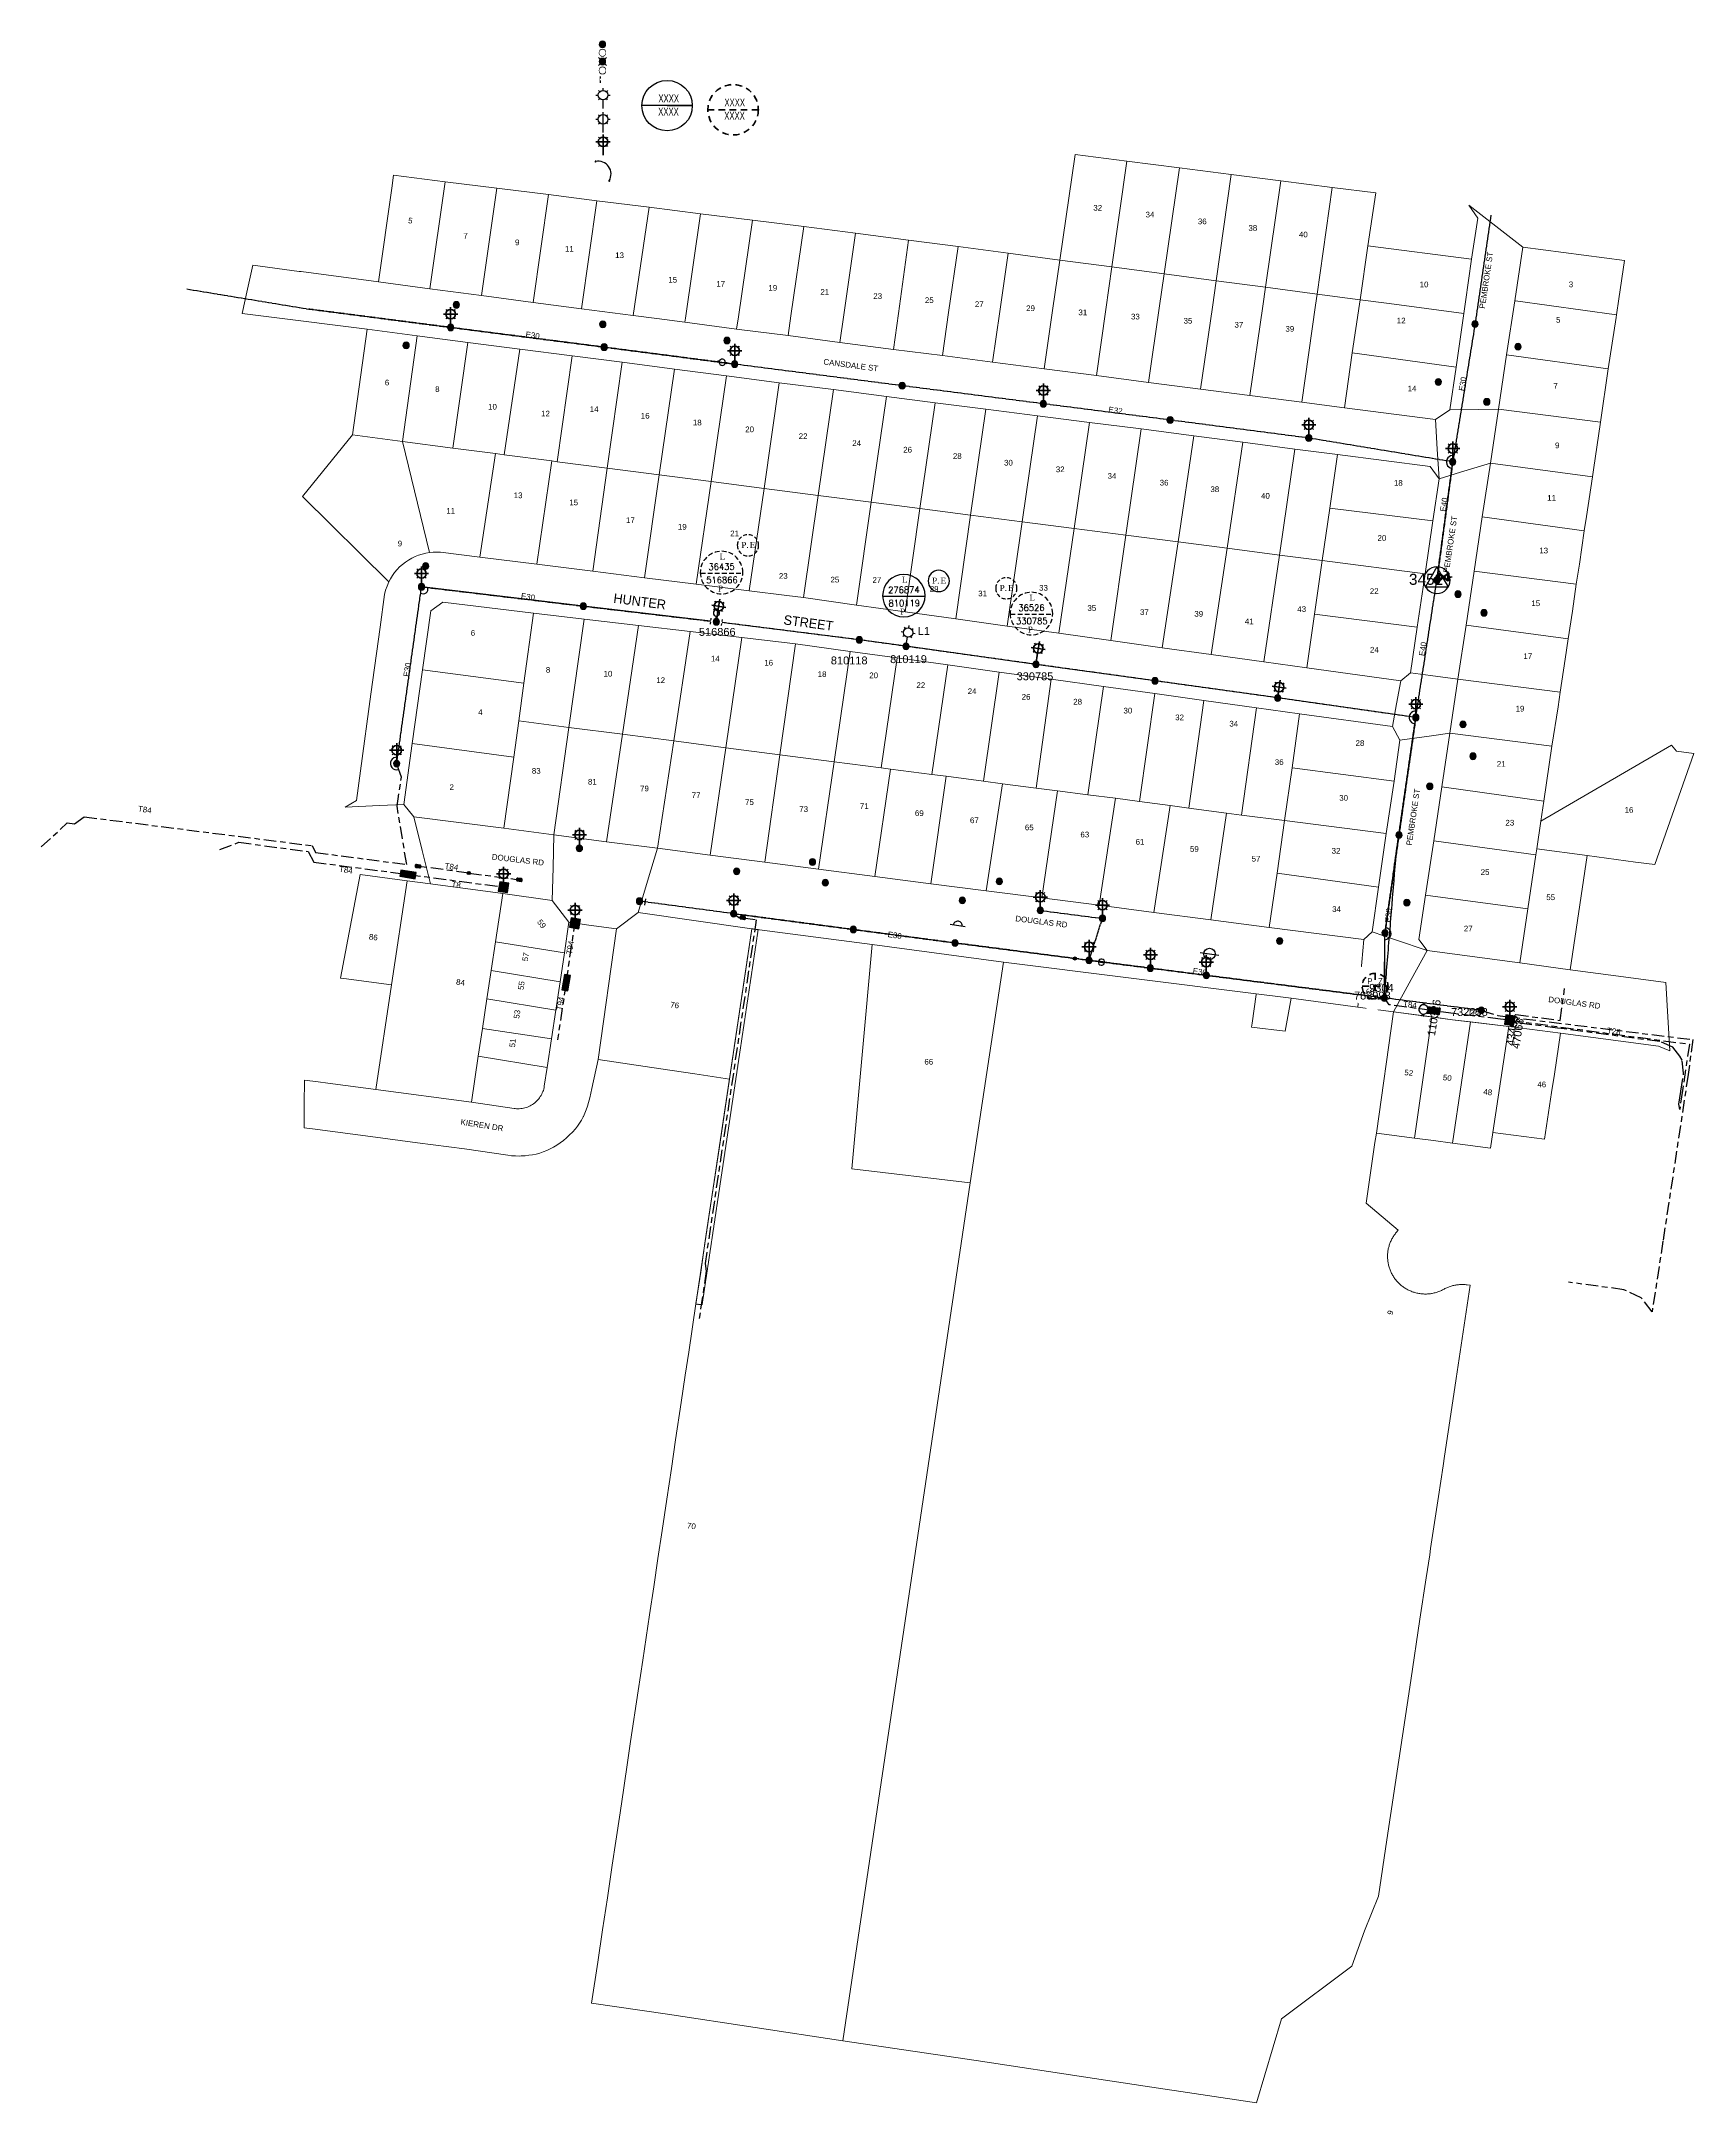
# Model space of a CAD drawing. Header units: metres. Extents: x 303873 to 304398, y 6259694 to 6260349.
import ezdxf
from ezdxf.enums import TextEntityAlignment as Align

# ---------------------------------------------------------------- set-up
doc = ezdxf.new("R2010")
doc.units = ezdxf.units.M
for name, pattern in [('Cable Exist OH', [1, 1, 0]), ('Cable Exist UG', [8.2, 4, -1.2, 1.8, -1.2]), ('Dash', [5, 3, -2]), ('DASHED', [0.75, 0.5, -0.25]), ('HIDDEN', [0.375, 0.25, -0.125]), ('HIDDEN2', [0.1875, 0.125, -0.0625]), ('IE Trench LV', [6.5, 5, -1.5]), ('IECLCHAINA', [8.2, 4, -1.2, 1.8, -1.2]), ('solid', [0])]:
    doc.linetypes.add(name, pattern=pattern)
doc.layers.get('0').update_dxf_attribs({"color": 6})
for name, color, linetype, lineweight in [('Cadastre Land Parcels_SP_EXT', 9, 'Continuous', 5), ('Cadastre Other Property_SP_EXT', 9, 'HIDDEN', 5), ('Cadastre Roads_SP_EXT', 9, 'Continuous', 5)]:
    doc.layers.add(name, color=color, linetype=linetype, lineweight=lineweight)
for name, color, linetype in [('Equip_HV_EXT', 7, 'Continuous'), ('Equip_LV_EXT', 7, 'Continuous'), ('Equip_SL_EXT', 7, 'Continuous'), ('Equip_SP_HV_EXT', 7, 'Continuous'), ('Equip_SP_LV_EXT', 7, 'Continuous'), ('Equip_SP_SL_EXT', 7, 'Continuous'), ('Equip_SP_SL_NEW', 2, 'Continuous'), ('Mains_HV_EXT', 7, 'Continuous'), ('Mains_HV_NEW', 2, 'Continuous'), ('Mains_HV_NEW_Hardwired', 2, 'Continuous'), ('Mains_LV_EXT', 7, 'Continuous'), ('Mains_LV_NEW', 2, 'Continuous'), ('Mains_SL_EXT', 7, 'Continuous'), ('Notes', 7, 'Continuous'), ('Notes_SL_MISC', 7, 'Continuous'), ('OH_Details_SP_MISC', 7, 'Continuous'), ('Sub_SP_TR_HV_LV_EXT', 7, 'Continuous'), ('SupportsOH_SP_TR_HV_LV_SL_EXT', 7, 'Continuous'), ('SupportsOH_SP_TR_HV_LV_SL_NEW', 2, 'Continuous'), ('SupportsUG_SP_LV_EXT', 7, 'Continuous'), ('SupportsUG_SP_LV_SL_EXT', 7, 'Continuous')]:
    doc.layers.add(name, color=color, linetype=linetype)
doc.styles.add('AR12', font='Simplex')
doc.styles.add('COLUMN_LABEL', font='arial.ttf')
doc.styles.add('HVSW_LABEL', font='arial.ttf')
doc.styles.add('iecARIAL', font='arial.ttf', dxfattribs={"height": 2})
doc.styles.add('iecNAME', font='times.ttf')
doc.styles.add('IESYMBOL1', font='isocp.shx')
doc.styles.add('ITALICT', font='ITALICT')
doc.styles.add('POLE_LABEL', font='arial.ttf')
doc.styles.add('SL_LABEL', font='arial.ttf')
doc.styles.add('SLCP_LABEL', font='arial.ttf', dxfattribs={"height": 3.5})
doc.styles.get("Standard").update_dxf_attribs({"font": 'arial.ttf'})

# ---------------------------------------------------------------- blocks, each defined once
blk = doc.blocks.new('SUB_POLE_EXT')
blk.add_wipeout([(0, 4.22), (0.42, 4.2), (0.83, 4.14), (1.21, 4.05), (1.62, 3.9), (1.99, 3.72), (2.35, 3.51), (2.68, 3.26), (2.99, 2.99), (3.28, 2.66), (3.52, 2.34), (3.76, 1.92), (3.9, 1.62), (4.04, 1.23), (4.18, 0.63), (4.22, 0), (4.18, -0.61), (4.06, -1.15), (3.9, -1.62), (3.58, -2.24), (3.22, -2.73), (2.97, -3.01), (2.68, -3.26), (2.36, -3.5), (2, -3.72), (1.64, -3.89), (1.25, -4.03), (0.82, -4.14), (0.42, -4.2), (0, -4.22), (-0.41, -4.2), (-0.8, -4.15), (-1.21, -4.05), (-1.62, -3.9), (-1.99, -3.73), (-2.35, -3.51), (-2.68, -3.26), (-2.96, -3.02), (-3.23, -2.72), (-3.51, -2.35), (-3.71, -2.01), (-3.91, -1.6), (-4.05, -1.21), (-4.16, -0.76), (-4.22, -0.14), (-4.21, 0.39), (-4.14, 0.83), (-4.03, 1.27), (-3.9, 1.63), (-3.71, 2.02), (-3.5, 2.37), (-3.28, 2.67), (-2.99, 2.99), (-2.68, 3.27), (-2.33, 3.52), (-1.98, 3.73), (-1.63, 3.9), (-1.2, 4.05), (-0.78, 4.15), (-0.4, 4.21)])
blk.add_line((2.16, 0.48), (2.16, 0.48, 0))
blk.add_lwpolyline([(-4.22, 0, 1), (4.22, 0, 1)], format="xyb", close=True)
blk.add_lwpolyline([(2.14, 0.52), (0, 4.22), (-3.66, -2.11), (3.66, -2.11)], close=True)
for tag, height, flags, p in [('STREET_CODE', 0.2, 9, (1.5, 0)), ('ASSET_NUM', 3.5, 8, (2, 2)), ('CONSTRUCTED_VOLTAGE', 0.2, 9, (1.5, -0.2)), ('OPERATING_VOLTAGE', 0.2, 9, (1.5, -0.6)), ('OPERATED_BY', 0.2, 9, (1.5, -0.8)), ('ORIENTATION', 0.2, 9, (1.5, -1.2)), ('OWNED_BY', 0.2, 9, (1.5, -1.4)), ('SECONDARY_VOLTAGE', 0.2, 9, (1.5, -1.6)), ('STATE', 0.2, 9, (1.5, -1.8)), ('SUBSTATION_TYPE', 0.2, 9, (1.5, -2)), ('STREETNAME', 0.2, 9, (1.5, -2.8)), ('SUBURB', 0.2, 9, (1.5, -3)), ('Z', 0.2, 1, (1.5, -3.4)), ('NO_PHASES', 0.2, 9, (1.5, -0.4)), ('MAINTAINED_BY', 0.2, 9, (1.5, -1)), ('USAGE', 0.2, 9, (1.5, -2.2)), ('LEGEND', 0.2, 9, (1.5, -2.4)), ('LOCATION', 0.2, 9, (1.5, -2.6)), ('NOTES', 0.2, 9, (1.5, -3.2))]:
    blk.add_attdef(tag, text='', height=height, dxfattribs=dict(flags=flags)).set_placement(p, align=Align.MIDDLE_LEFT)
blk = doc.blocks.new('COLUMN_EXT')
blk.add_hatch(color=256).paths.add_polyline_path([(-1.49, 1.48), (-1.49, -1.49), (1.48, -1.49), (1.48, 1.48)])
blk.add_lwpolyline([(-1.49, -1.49), (1.48, -1.49), (1.48, 1.48), (-1.49, 1.48)], close=True)
for tag, height, style, flags, p in [('STRUCTURE_PLANT_NUMBER', 0.2, 'POLE_LABEL', 9, (1.81, 0.03)), ('ASSET_NUM', 2.5, 'COLUMN_LABEL', 8, (2, 2)), ('STREET_CODE', 0.2, 'COLUMN_LABEL', 9, (1.81, -0.2))]:
    blk.add_attdef(tag, text='', height=height, dxfattribs=dict(style=style, flags=flags)).set_placement(p, align=Align.MIDDLE_LEFT)
at = {"flags": 1}
blk.add_attdef('Z', (1.81, -2.35), '', height=0.2, dxfattribs=at)
at = {"flags": 9}
for tag, p in [('COLUMN_TYPE', (1.81, -0.4)), ('OWNED_BY', (1.81, -0.6)), ('STATE', (1.81, -0.8)), ('USAGE', (1.81, -1)), ('STREETNAME', (1.81, -1.6)), ('SUBURB', (1.81, -1.8)), ('LEGEND', (1.81, -1.2)), ('LOCATION', (1.81, -1.4)), ('NOTES', (1.81, -2))]:
    blk.add_attdef(tag, text='', height=0.2, dxfattribs=at).set_placement(p, align=Align.MIDDLE_LEFT)
blk = doc.blocks.new('PILLAR_EXT')
blk.add_hatch(color=256).paths.add_polyline_path([(-2.475, 0.99), (-2.475, -0.99), (2.475, -0.99), (2.475, 0.99)])
blk.add_lwpolyline([(-2.475, -0.99), (2.475, -0.99), (2.475, 0.99), (-2.475, 0.99)], close=True)
for tag, p, flags in [('OWNED_BY', (0, -0.2), 9), ('STATE', (0, -0.4), 9), ('SUPPORT_TYPE', (0, -0.6), 9), ('STREETNAME', (0, -1.8), 9), ('SUBURB', (0, -2), 1), ('USAGE', (0, -0.8), 9), ('LEGEND', (0, -1), 9), ('LOCATION', (0, -1.2), 9), ('NOTES', (0, -1.4), 9), ('PARENT', (0, -1.6), 9)]:
    blk.add_attdef(tag, p, '', height=0.2, dxfattribs=dict(flags=flags))
at = {"style": 'iecARIAL', "flags": 8}
blk.add_attdef('ASSET_NUM', (1.5, 3.5), '', height=2.5, dxfattribs=at)
blk = doc.blocks.new('LV_OH_LINKS_OPEN_EXT')
for p, q in [((-0.17, 4.97), (-0.17, 5.46)), ((-0.17, 3), (-0.17, 2.5)), ((0.17, 4.97), (0.17, 5.46)), ((0.17, 3), (0.17, 2.5))]:
    blk.add_line(p, q)
blk.add_lwpolyline([(0, 2.99, 1), (0, 4.98, 1)], format="xyb", close=True)
at = {"flags": 9}
for tag, p in [('ACTUAL_STATUS', (0, 0)), ('CONSTRUCTED_VOLTAGE', (0, -0.2)), ('OPERATING_VOLTAGE', (0, -0.6)), ('ORIENTATION', (0, -0.8)), ('OWNED_BY', (0, -1)), ('STATE', (0, -1.2)), ('SWITCH_TYPE', (0, -1.4)), ('NO_PHASES', (0, -0.4)), ('USAGE', (0, -1.6)), ('LEGEND', (0, -1.8)), ('NOTES', (0, -2))]:
    blk.add_attdef(tag, text='', height=0.2, dxfattribs=at).set_placement(p, align=Align.MIDDLE_LEFT)
at = {"flags": 1}
blk.add_attdef('Z', (0, 0), '', height=0.2, dxfattribs=at)
blk = doc.blocks.new('*U139')
for p, q in [((1.74, 0.44), (1.25, 0.36)), ((1.8, 0.11), (1.3, 0.04)), ((3.68, 0.75), (4.18, 0.82)), ((3.74, 0.42), (4.23, 0.5))]:
    blk.add_line(p, q)
blk.add_lwpolyline([(1.76, 0.28, 1), (3.72, 0.59, 1)], format="xyb", close=True)
at = {"flags": 9}
for tag, p in [('ACTUAL_STATUS', (0, 0)), ('CONSTRUCTED_VOLTAGE', (0, -0.2)), ('OPERATING_VOLTAGE', (0, -0.6)), ('ORIENTATION', (0, -0.8)), ('OWNED_BY', (0, -1)), ('STATE', (0, -1.2)), ('SWITCH_TYPE', (0, -1.4)), ('NO_PHASES', (0, -0.4)), ('USAGE', (0, -1.6)), ('LEGEND', (0, -1.8)), ('NOTES', (0, -2))]:
    blk.add_attdef(tag, text='', height=0.2, dxfattribs=at).set_placement(p, align=Align.MIDDLE_LEFT)
at = {"flags": 1}
blk.add_attdef('Z', (0, 0), '', height=0.2, dxfattribs=at)
blk = doc.blocks.new('LV_OH_LINKS_CLOSED_EXT')
for p, q in [((-0.17, 4.97), (-0.17, 3)), ((0.17, 4.97), (0.17, 3))]:
    blk.add_line(p, q)
blk.add_lwpolyline([(0, 2.99, 1), (0, 4.98, 1)], format="xyb", close=True)
at = {"flags": 9}
for tag, p in [('ACTUAL_STATUS', (0, 0)), ('CONSTRUCTED_VOLTAGE', (0, -0.2)), ('OPERATING_VOLTAGE', (0, -0.6)), ('ORIENTATION', (0, -0.8)), ('OWNED_BY', (0, -1)), ('STATE', (0, -1.2)), ('SWITCH_TYPE', (0, -1.4)), ('NO_PHASES', (0, -0.4)), ('USAGE', (0, -1.6)), ('NOTES', (0, -1.8))]:
    blk.add_attdef(tag, text='', height=0.2, dxfattribs=at).set_placement(p, align=Align.MIDDLE_LEFT)
at = {"flags": 1}
blk.add_attdef('Z', (0, 0), '', height=0.2, dxfattribs=at)
blk = doc.blocks.new('LV_OH_LINKS_DISTFUSE_EXT')
for p, q in [((0, 0), (0.96, 0)), ((3.84, 0), (4.8, 0))]:
    blk.add_line(p, q)
blk.add_lwpolyline([(3.84, -1.2), (3.84, 1.2), (0.96, -1.2), (0.96, 1.2)], close=True)
at = {"flags": 9}
for tag, p in [('ACTUAL_STATUS', (0, 0)), ('CONSTRUCTED_VOLTAGE', (0, -0.2)), ('OPERATING_VOLTAGE', (0, -0.6)), ('ORIENTATION', (0, -0.8)), ('OWNED_BY', (0, -1)), ('STATE', (0, -1.2)), ('SWITCH_TYPE', (0, -1.4)), ('NO_PHASES', (0, -0.4)), ('USAGE', (0, -1.6)), ('NOTES', (0, -1.8))]:
    blk.add_attdef(tag, text='', height=0.2, dxfattribs=at).set_placement(p, align=Align.MIDDLE_LEFT)
at = {"flags": 1}
blk.add_attdef('Z', (0, 0), '', height=0.2, dxfattribs=at)
blk = doc.blocks.new('*U135')
at = {"lineweight": 40}
for p, q in [((-1.79, 3.72), (2.67, 3.15)), ((-1.19, 2.17), (-0.75, 2.52)), ((-0.82, 5.07), (-0.48, 4.62)), ((0, 0), (0.25, 1.95)), ((0.15, 1.2), (0.73, 5.67)), ((1.7, 1.8), (1.36, 2.25)), ((2.07, 4.7), (1.63, 4.35))]:
    blk.add_line(p, q, dxfattribs=at)
blk.add_circle((0.44, 3.44), 1.5, dxfattribs=at)
at = {"style": 'iecARIAL', "flags": 8}
blk.add_attdef('ASSET_NUM', (1.5, 1.5), '', height=2.5, dxfattribs=at)
for tag, p, height, flags in [('OPERATING_VOLTAGE', (0.98, -1.65), 0.2, 9), ('ORIENTATION', (0.98, -1.85), 0.2, 9), ('OWNED_BY', (0.98, -2.05), 0.2, 9), ('STATE', (0.98, -2.25), 0.2, 9), ('CONSTRUCTED_VOLTAGE', (0.98, -0.65), 0.2, 9), ('CONTROL_TYPE', (0.98, -0.85), 0.2, 9), ('LANTERN_PURPOSE', (0.98, -1.05), 0.2, 9), ('LANTERN_TYPE', (0.98, -1.25), 0.2, 9), ('NO_PHASES', (0.98, -1.45), 0.2, 9), ('USAGE', (0.98, -2.45), 0.2, 9), ('CEXIST', (0.98, -2.65), 0.2, 9), ('CNEW', (0.98, -2.85), 0.2, 9), ('CNUMBER', (0.98, -3.05), 0.2, 9), ('CREMOVE', (0.98, -3.25), 0.2, 9), ('CREPLACE', (0.98, -3.45), 0.2, 9), ('LKINGHEIGHT', (0.98, -3.65), 0.2, 9), ('LBRACKET', (0.98, -3.85), 0.2, 9), ('LBRACKETVOCAB', (0.98, -4.05), 0.2, 9), ('LCATEGORY', (0.98, -4.25), 0.2, 9), ('LCHARGE1', (0.98, -4.45), 0.2, 9), ('LCHARGE1PERCENT', (0.98, -4.65), 0.2, 9), ('LCHARGE2', (0.98, -4.85), 0.2, 9), ('LCHARGE2PERCENT', (0.98, -5.05), 0.2, 9), ('LCHARGE3', (0.98, -5.25), 0.2, 9), ('LCHARGE3PERCENT', (0.98, -5.45), 0.2, 9), ('LEXIST', (0.98, -5.65), 0.2, 9), ('LLAMP', (0.98, -5.85), 0.2, 9), ('LLAMPVOCAB', (0.98, -6.05), 0.2, 9), ('LMAST', (0.98, -6.25), 0.2, 9), ('LMASTVOCAB', (0.98, -6.45), 0.2, 9), ('LNEW', (0.98, -6.65), 0.2, 9), ('LNUMBER', (2.18, -3.25), 2.5, 8), ('STREETNAME', (0.98, -9.25), 0.2, 9), ('SUBURB', (0.98, -9.45), 0.2, 1), ('LANTNUMBER', (0.98, -6.85), 0.2, 9), ('LOUTREACH', (0.98, -7.25), 0.2, 9), ('LOUTREACHVOCAB', (0.98, -7.45), 0.2, 9), ('LRATECODE', (0.98, -7.65), 0.2, 9), ('LREMOVE', (0.98, -7.85), 0.2, 9), ('LREPLACE', (0.98, -8.05), 0.2, 9), ('LTYPE', (0.98, -8.25), 0.2, 9), ('LTYPEVOCAB', (0.98, -8.45), 0.2, 9), ('LEGEND', (0.98, -8.65), 0.2, 9), ('LOCATION', (0.98, -8.85), 0.2, 9), ('NOTES', (0.98, -9.05), 0.2, 9)]:
    blk.add_attdef(tag, p, '', height=height, dxfattribs=dict(flags=flags))
blk = doc.blocks.new('*U134')
at = {"lineweight": 40}
for p, q in [((-0.47, 6.72), (-0.13, 6.26)), ((0.42, 2.83), (1.09, 7.28)), ((-1.47, 5.39), (2.98, 4.73)), ((-0.9, 3.83), (-0.45, 4.17)), ((0, 0), (0.54, 3.58)), ((1.98, 3.4), (1.65, 3.85)), ((2.42, 6.28), (1.96, 5.95))]:
    blk.add_line(p, q, dxfattribs=at)
blk.add_circle((0.76, 5.06), 1.5, dxfattribs=at)
at = {"style": 'iecARIAL', "flags": 8}
blk.add_attdef('ASSET_NUM', (1.5, 1.5), '', height=2.5, dxfattribs=at)
for tag, p, height, flags in [('OPERATING_VOLTAGE', (0.98, -1.65), 0.2, 9), ('ORIENTATION', (0.98, -1.85), 0.2, 9), ('OWNED_BY', (0.98, -2.05), 0.2, 9), ('STATE', (0.98, -2.25), 0.2, 9), ('CONSTRUCTED_VOLTAGE', (0.98, -0.65), 0.2, 9), ('CONTROL_TYPE', (0.98, -0.85), 0.2, 9), ('LANTERN_PURPOSE', (0.98, -1.05), 0.2, 9), ('LANTERN_TYPE', (0.98, -1.25), 0.2, 9), ('NO_PHASES', (0.98, -1.45), 0.2, 9), ('USAGE', (0.98, -2.45), 0.2, 9), ('CEXIST', (0.98, -2.65), 0.2, 9), ('CNEW', (0.98, -2.85), 0.2, 9), ('CNUMBER', (0.98, -3.05), 0.2, 9), ('CREMOVE', (0.98, -3.25), 0.2, 9), ('CREPLACE', (0.98, -3.45), 0.2, 9), ('LKINGHEIGHT', (0.98, -3.65), 0.2, 9), ('LBRACKET', (0.98, -3.85), 0.2, 9), ('LBRACKETVOCAB', (0.98, -4.05), 0.2, 9), ('LCATEGORY', (0.98, -4.25), 0.2, 9), ('LCHARGE1', (0.98, -4.45), 0.2, 9), ('LCHARGE1PERCENT', (0.98, -4.65), 0.2, 9), ('LCHARGE2', (0.98, -4.85), 0.2, 9), ('LCHARGE2PERCENT', (0.98, -5.05), 0.2, 9), ('LCHARGE3', (0.98, -5.25), 0.2, 9), ('LCHARGE3PERCENT', (0.98, -5.45), 0.2, 9), ('LEXIST', (0.98, -5.65), 0.2, 9), ('LLAMP', (0.98, -5.85), 0.2, 9), ('LLAMPVOCAB', (0.98, -6.05), 0.2, 9), ('LMAST', (0.98, -6.25), 0.2, 9), ('LMASTVOCAB', (0.98, -6.45), 0.2, 9), ('LNEW', (0.98, -6.65), 0.2, 9), ('LNUMBER', (2.18, -3.25), 2.5, 8), ('STREETNAME', (0.98, -9.25), 0.2, 9), ('SUBURB', (0.98, -9.45), 0.2, 1), ('LANTNUMBER', (0.98, -6.85), 0.2, 9), ('LOUTREACH', (0.98, -7.25), 0.2, 9), ('LOUTREACHVOCAB', (0.98, -7.45), 0.2, 9), ('LRATECODE', (0.98, -7.65), 0.2, 9), ('LREMOVE', (0.98, -7.85), 0.2, 9), ('LREPLACE', (0.98, -8.05), 0.2, 9), ('LTYPE', (0.98, -8.25), 0.2, 9), ('LTYPEVOCAB', (0.98, -8.45), 0.2, 9), ('LEGEND', (0.98, -8.65), 0.2, 9), ('LOCATION', (0.98, -8.85), 0.2, 9), ('NOTES', (0.98, -9.05), 0.2, 9)]:
    blk.add_attdef(tag, p, '', height=height, dxfattribs=dict(flags=flags))
blk = doc.blocks.new('*U136')
at = {"lineweight": 40}
for p, q in [((-0.43, 6.6), (-0.1, 6.15)), ((0.43, 2.71), (1.14, 7.16)), ((-1.44, 5.29), (3.01, 4.58)), ((-0.89, 3.72), (-0.43, 4.05)), ((0, 0), (0.55, 3.46)), ((1.99, 3.26), (1.66, 3.72)), ((2.45, 6.15), (2, 5.81))]:
    blk.add_line(p, q, dxfattribs=at)
blk.add_circle((0.78, 4.93), 1.5, dxfattribs=at)
at = {"style": 'iecARIAL', "flags": 8}
blk.add_attdef('ASSET_NUM', (1.5, 1.5), '', height=2.5, dxfattribs=at)
for tag, p, height, flags in [('OPERATING_VOLTAGE', (0.98, -1.65), 0.2, 9), ('ORIENTATION', (0.98, -1.85), 0.2, 9), ('OWNED_BY', (0.98, -2.05), 0.2, 9), ('STATE', (0.98, -2.25), 0.2, 9), ('CONSTRUCTED_VOLTAGE', (0.98, -0.65), 0.2, 9), ('CONTROL_TYPE', (0.98, -0.85), 0.2, 9), ('LANTERN_PURPOSE', (0.98, -1.05), 0.2, 9), ('LANTERN_TYPE', (0.98, -1.25), 0.2, 9), ('NO_PHASES', (0.98, -1.45), 0.2, 9), ('USAGE', (0.98, -2.45), 0.2, 9), ('CEXIST', (0.98, -2.65), 0.2, 9), ('CNEW', (0.98, -2.85), 0.2, 9), ('CNUMBER', (0.98, -3.05), 0.2, 9), ('CREMOVE', (0.98, -3.25), 0.2, 9), ('CREPLACE', (0.98, -3.45), 0.2, 9), ('LKINGHEIGHT', (0.98, -3.65), 0.2, 9), ('LBRACKET', (0.98, -3.85), 0.2, 9), ('LBRACKETVOCAB', (0.98, -4.05), 0.2, 9), ('LCATEGORY', (0.98, -4.25), 0.2, 9), ('LCHARGE1', (0.98, -4.45), 0.2, 9), ('LCHARGE1PERCENT', (0.98, -4.65), 0.2, 9), ('LCHARGE2', (0.98, -4.85), 0.2, 9), ('LCHARGE2PERCENT', (0.98, -5.05), 0.2, 9), ('LCHARGE3', (0.98, -5.25), 0.2, 9), ('LCHARGE3PERCENT', (0.98, -5.45), 0.2, 9), ('LEXIST', (0.98, -5.65), 0.2, 9), ('LLAMP', (0.98, -5.85), 0.2, 9), ('LLAMPVOCAB', (0.98, -6.05), 0.2, 9), ('LMAST', (0.98, -6.25), 0.2, 9), ('LMASTVOCAB', (0.98, -6.45), 0.2, 9), ('LNEW', (0.98, -6.65), 0.2, 9), ('LNUMBER', (2.18, -3.25), 2.5, 8), ('STREETNAME', (0.98, -9.25), 0.2, 9), ('SUBURB', (0.98, -9.45), 0.2, 1), ('LANTNUMBER', (0.98, -6.85), 0.2, 9), ('LOUTREACH', (0.98, -7.25), 0.2, 9), ('LOUTREACHVOCAB', (0.98, -7.45), 0.2, 9), ('LRATECODE', (0.98, -7.65), 0.2, 9), ('LREMOVE', (0.98, -7.85), 0.2, 9), ('LREPLACE', (0.98, -8.05), 0.2, 9), ('LTYPE', (0.98, -8.25), 0.2, 9), ('LTYPEVOCAB', (0.98, -8.45), 0.2, 9), ('LEGEND', (0.98, -8.65), 0.2, 9), ('LOCATION', (0.98, -8.85), 0.2, 9), ('NOTES', (0.98, -9.05), 0.2, 9)]:
    blk.add_attdef(tag, p, '', height=height, dxfattribs=dict(flags=flags))
blk = doc.blocks.new('SL_LANTERN_EXT')
at = {"lineweight": 40}
for p, q in [((-2.25, 4.22), (2.25, 4.22)), ((-1.46, 5.68), (-1.06, 5.28)), ((-1.46, 2.76), (-1.06, 3.16)), ((0, 1.97), (0, 6.47)), ((0, 0), (0, 2.72)), ((1.46, 5.68), (1.06, 5.28)), ((1.46, 2.76), (1.06, 3.16))]:
    blk.add_line(p, q, dxfattribs=at)
blk.add_circle((0, 4.22), 1.5, dxfattribs=at)
at = {"style": 'iecARIAL', "flags": 8}
blk.add_attdef('ASSET_NUM', (1.5, 1.5), '', height=2.5, dxfattribs=at)
for tag, p, height, flags in [('OPERATING_VOLTAGE', (0.98, -1.65), 0.2, 9), ('ORIENTATION', (0.98, -1.85), 0.2, 9), ('OWNED_BY', (0.98, -2.05), 0.2, 9), ('STATE', (0.98, -2.25), 0.2, 9), ('CONSTRUCTED_VOLTAGE', (0.98, -0.65), 0.2, 9), ('CONTROL_TYPE', (0.98, -0.85), 0.2, 9), ('LANTERN_PURPOSE', (0.98, -1.05), 0.2, 9), ('LANTERN_TYPE', (0.98, -1.25), 0.2, 9), ('NO_PHASES', (0.98, -1.45), 0.2, 9), ('USAGE', (0.98, -2.45), 0.2, 9), ('CEXIST', (0.98, -2.65), 0.2, 9), ('CNEW', (0.98, -2.85), 0.2, 9), ('CNUMBER', (0.98, -3.05), 0.2, 9), ('CREMOVE', (0.98, -3.25), 0.2, 9), ('CREPLACE', (0.98, -3.45), 0.2, 9), ('LKINGHEIGHT', (0.98, -3.65), 0.2, 9), ('LBRACKET', (0.98, -3.85), 0.2, 9), ('LBRACKETVOCAB', (0.98, -4.05), 0.2, 9), ('LCATEGORY', (0.98, -4.25), 0.2, 9), ('LCHARGE1', (0.98, -4.45), 0.2, 9), ('LCHARGE1PERCENT', (0.98, -4.65), 0.2, 9), ('LCHARGE2', (0.98, -4.85), 0.2, 9), ('LCHARGE2PERCENT', (0.98, -5.05), 0.2, 9), ('LCHARGE3', (0.98, -5.25), 0.2, 9), ('LCHARGE3PERCENT', (0.98, -5.45), 0.2, 9), ('LEXIST', (0.98, -5.65), 0.2, 9), ('LLAMP', (0.98, -5.85), 0.2, 9), ('LLAMPVOCAB', (0.98, -6.05), 0.2, 9), ('LMAST', (0.98, -6.25), 0.2, 9), ('LMASTVOCAB', (0.98, -6.45), 0.2, 9), ('LNEW', (0.98, -6.65), 0.2, 9), ('LNUMBER', (2.18, -3.25), 2.5, 8), ('STREETNAME', (0.98, -9.25), 0.2, 9), ('SUBURB', (0.98, -9.45), 0.2, 1), ('LANTNUMBER', (0.98, -6.85), 0.2, 9), ('LOUTREACH', (0.98, -7.25), 0.2, 9), ('LOUTREACHVOCAB', (0.98, -7.45), 0.2, 9), ('LRATECODE', (0.98, -7.65), 0.2, 9), ('LREMOVE', (0.98, -7.85), 0.2, 9), ('LREPLACE', (0.98, -8.05), 0.2, 9), ('LTYPE', (0.98, -8.25), 0.2, 9), ('LTYPEVOCAB', (0.98, -8.45), 0.2, 9), ('LEGEND', (0.98, -8.65), 0.2, 9), ('LOCATION', (0.98, -8.85), 0.2, 9), ('NOTES', (0.98, -9.05), 0.2, 9)]:
    blk.add_attdef(tag, p, '', height=height, dxfattribs=dict(flags=flags))
blk = doc.blocks.new('POLE_EXT')
blk.add_hatch(color=256).paths.add_polyline_path([(-1, 0, 1), (1, 0, 1)])
blk.add_lwpolyline([(-1, 0, 1), (1, 0, 1)], format="xyb", close=True)
for tag, height, flags, p in [('pNumber', 2.5, 8, (-17.84, 2.07)), ('OWNED_BY', 0.2, 9, (1.35, -0.4)), ('SPECIAL_USE', 0.2, 9, (1.35, -0.8)), ('STATE', 0.2, 9, (1.35, -1)), ('cLV', 0.2, 9, (1.35, -1.4)), ('hDepth', 0.2, 9, (1.35, -1.6)), ('hDia', 0.2, 9, (1.35, -1.8)), ('cHV', 0.2, 9, (1.35, -2)), ('cLinedev', 0.2, 9, (1.35, -3.4)), ('pExisting', 0.2, 9, (1.35, -3.8)), ('pFooting', 0.2, 9, (1.35, -4.4)), ('pNew', 0.2, 9, (1.35, -4.6)), ('pRelocate', 0.2, 9, (1.35, -5)), ('pRemove', 0.2, 9, (1.35, -5.2)), ('pReplace', 0.2, 9, (1.35, -5.4)), ('pStay', 0.2, 9, (1.35, -5.6)), ('pType', 0.2, 9, (1.35, -5.8)), ('cspan', 0.2, 9, (1.35, -6)), ('STREETNAME', 0.2, 9, (1.35, -6.2)), ('SUBURB', 0.2, 9, (1.35, -6.4)), ('PARENT', 0.2, 9, (1.35, -0.6)), ('USAGE', 0.2, 9, (1.35, -1.2)), ('LBRACKET', 0.2, 9, (1.35, -2.2)), ('LExisting', 0.2, 9, (1.35, -2.4)), ('LANTNUMBER', 0.2, 9, (1.35, -2.6)), ('LOther', 0.2, 9, (1.35, -2.8)), ('LRemove', 0.2, 9, (1.35, -3)), ('LEGEND', 0.2, 9, (1.35, -3.2)), ('LOCATION', 0.2, 9, (1.35, -3.6)), ('PFNUMBER', 0.2, 9, (1.35, -4)), ('NEWPFNUMBER', 0.2, 9, (1.35, -4.2)), ('NOTES', 0.2, 9, (1.35, -6.6)), ('OPERATED_BY', 0.2, 9, (1.36, -7.01)), ('MAINTAINED_BY', 0.2, 9, (1.36, -6.81))]:
    blk.add_attdef(tag, text='', height=height, dxfattribs=dict(flags=flags)).set_placement(p, align=Align.MIDDLE_LEFT)
at = {"style": 'POLE_LABEL'}
for tag, height, flags, p in [('STRUCTURE_PLANT_NUMBER', 0.2, 9, (1.35, 0.03)), ('ASSET_NUM', 2.5, 8, (2, 2)), ('STREET_CODE', 0.2, 9, (1.35, -0.2))]:
    blk.add_attdef(tag, text='', height=height, dxfattribs=dict(at, flags=flags)).set_placement(p, align=Align.MIDDLE_LEFT)
at = {"flags": 1}
blk.add_attdef('Z', (1.35, -7.33), '', height=0.2, dxfattribs=at)
blk = doc.blocks.new('LV_STJ_EXT')
h = blk.add_hatch(color=256)
edge = h.paths.add_edge_path()
edge.add_ellipse((-0.59, 0.13), major_axis=(0.226, 0.226), ratio=1, start_angle=44.99996, end_angle=135)
edge.add_line((-0.91, 0.13), (-0.91, -0.13))
edge.add_ellipse((-0.59, -0.13), major_axis=(0.226, 0.226), ratio=1, start_angle=134.99996, end_angle=225)
edge.add_line((-0.59, -0.45), (0.59, -0.45))
edge.add_ellipse((0.59, -0.13), major_axis=(-0.226, 0.226), ratio=1, start_angle=134.99996, end_angle=225)
edge.add_line((0.91, -0.13), (0.91, 0.13))
edge.add_ellipse((0.59, 0.13), major_axis=(-0.226, 0.226), ratio=1, start_angle=224.99996, end_angle=315)
edge.add_line((0.59, 0.45), (-0.59, 0.45))
blk.add_lwpolyline([(-0.91, 0.13), (-0.91, -0.13, 0.414214), (-0.59, -0.45), (0.59, -0.45, 0.414214), (0.91, -0.13), (0.91, 0.13, 0.414214), (0.59, 0.45), (-0.59, 0.45, 0.414214)], format="xyb", close=True)
at = {"flags": 1}
blk.add_attdef('Z', (0, 0), '', height=0.2, dxfattribs=at)
at = {"flags": 9}
for tag, p in [('ORIENTATION', (0, 0)), ('USAGE', (0, -0.2)), ('LEGEND', (0, -0.4)), ('NOTES', (0, -0.6))]:
    blk.add_attdef(tag, text='', height=0.2, dxfattribs=at).set_placement(p, align=Align.MIDDLE_LEFT)
blk = doc.blocks.new('HV_STJ_EXT')
h = blk.add_hatch(color=256)
edge = h.paths.add_edge_path()
edge.add_ellipse((-0.59, 0.13), major_axis=(0.226, 0.226), ratio=1, start_angle=44.99996, end_angle=135)
edge.add_line((-0.91, 0.13), (-0.91, -0.13))
edge.add_ellipse((-0.59, -0.13), major_axis=(0.226, 0.226), ratio=1, start_angle=134.99996, end_angle=225)
edge.add_line((-0.59, -0.45), (0.59, -0.45))
edge.add_ellipse((0.59, -0.13), major_axis=(-0.226, 0.226), ratio=1, start_angle=134.99996, end_angle=225)
edge.add_line((0.91, -0.13), (0.91, 0.13))
edge.add_ellipse((0.59, 0.13), major_axis=(-0.226, 0.226), ratio=1, start_angle=224.99996, end_angle=315)
edge.add_line((0.59, 0.45), (-0.59, 0.45))
blk.add_lwpolyline([(-0.91, 0.13), (-0.91, -0.13, 0.414214), (-0.59, -0.45), (0.59, -0.45, 0.414214), (0.91, -0.13), (0.91, 0.13, 0.414214), (0.59, 0.45), (-0.59, 0.45, 0.414214)], format="xyb", close=True)
for tag, flags, p in [('ORIENTATION', 9, (1.5, 0)), ('Z', 1, (1.5, -0.8)), ('USAGE', 9, (1.5, -0.2)), ('LEGEND', 9, (1.5, -0.4)), ('NOTES', 9, (1.5, -0.6))]:
    blk.add_attdef(tag, text='', height=0.2, dxfattribs=dict(flags=flags)).set_placement(p, align=Align.MIDDLE_LEFT)
blk = doc.blocks.new('LV_UG_LINKS_OPEN_EXT')
for p, q in [((-0.25, 1.47), (-0.25, 2.22)), ((0.25, 1.47), (0.25, 2.22)), ((-0.25, -1.47), (-0.25, -2.22)), ((0.25, -1.47), (0.25, -2.22))]:
    blk.add_line(p, q)
at = {"flags": 9}
for tag, p in [('ACTUAL_STATUS', (0, 0)), ('CONSTRUCTED_VOLTAGE', (0, -0.2)), ('OPERATING_VOLTAGE', (0, -0.6)), ('ORIENTATION', (0, -0.8)), ('STATE', (0, -1)), ('SWITCH_TYPE', (0, -1.2)), ('NO_PHASES', (0, -0.4)), ('USAGE', (0, -1.4)), ('NOTES', (0, -1.6))]:
    blk.add_attdef(tag, text='', height=0.2, dxfattribs=at).set_placement(p, align=Align.MIDDLE_LEFT)
at = {"flags": 1}
blk.add_attdef('Z', (0, 0), '', height=0.2, dxfattribs=at)
blk.add_wipeout([(-0.25, 1.47), (-0.43, 1.43), (-0.61, 1.36), (-0.77, 1.28), (-0.93, 1.17), (-1.07, 1.05), (-1.19, 0.9), (-1.29, 0.75), (-1.38, 0.58), (-1.44, 0.4), (-1.48, 0.22), (-1.49, 0.03), (-1.49, -0.16), (-1.45, -0.34), (-1.4, -0.52), (-1.32, -0.69), (-1.23, -0.85), (-1.11, -1), (-0.98, -1.13), (-0.83, -1.24), (-0.66, -1.34), (-0.49, -1.41), (-0.31, -1.46), (-0.13, -1.49), (0.06, -1.49), (0.25, -1.47), (0.43, -1.43), (0.61, -1.36), (0.77, -1.28), (0.93, -1.17), (1.07, -1.05), (1.19, -0.9), (1.29, -0.75), (1.38, -0.58), (1.44, -0.4), (1.48, -0.22), (1.49, -0.03), (1.49, 0.16), (1.45, 0.34), (1.4, 0.52), (1.32, 0.69), (1.23, 0.85), (1.11, 1), (0.98, 1.13), (0.83, 1.24), (0.66, 1.34), (0.49, 1.41), (0.31, 1.46), (0.13, 1.49), (-0.06, 1.49)])
blk.add_lwpolyline([(0, -1.49, 1), (0, 1.49, 1)], format="xyb", close=True)
blk = doc.blocks.new('HV_USL_CLOSED_EXT')
blk.add_line((2.4, 5.5), (-2.4, 5.5))
blk.add_lwpolyline([(1.44, 5.5, 0.414214), (0, 6.94, 0.414214), (-1.44, 5.5)], format="xyb")
for tag, height, flags, p in [('STREET_CODE', 0.2, 9, (1.5, 0)), ('ASSET_NUM', 2.5, 8, (2, 2)), ('ACTUAL_STATUS', 0.2, 9, (1.5, -0.2)), ('CONSTRUCTED_VOLTAGE', 0.2, 9, (1.5, -0.4)), ('OPERATING_VOLTAGE', 0.2, 9, (1.5, -0.8)), ('ORIENTATION', 0.2, 9, (1.5, -1)), ('OWNED_BY', 0.2, 9, (1.5, -1.2)), ('OPERATED_BY', 0.2, 9, (1.5, -1.4)), ('STATE', 0.2, 9, (1.5, -1.8)), ('SWITCH_TYPE', 0.2, 9, (1.5, -2)), ('STREETNAME', 0.2, 9, (1.5, -2.8)), ('SUBURB', 0.2, 9, (1.5, -3)), ('Z', 0.2, 1, (1.5, -3.6)), ('NO_PHASES', 0.2, 9, (1.5, -0.6)), ('MAINTAINED_BY', 0.2, 9, (1.5, -1.6)), ('USAGE', 0.2, 9, (1.5, -2.2)), ('LEGEND', 0.2, 9, (1.5, -2.4)), ('LOCATION', 0.2, 9, (1.5, -2.6)), ('NOTES', 0.2, 9, (1.5, -3.2)), ('LABEL_ALIGNMENT', 0.2, 9, (1.5, -3.4))]:
    blk.add_attdef(tag, text='', height=height, dxfattribs=dict(flags=flags)).set_placement(p, align=Align.MIDDLE_LEFT)
blk = doc.blocks.new('HV_ABS_CLOSED_EXT')
blk.add_line((-3, 6.87), (3, 6.87))
blk.add_circle((0, 6.87), 1.8)
at = {"flags": 1}
blk.add_attdef('Z', (0, 0), '', height=0.2, dxfattribs=at)
at = {"style": 'HVSW_LABEL'}
for tag, height, flags, p in [('ASSET_NUM', 3.5, 8, (2, 2)), ('STREET_CODE', 0.2, 9, (0, -0.2))]:
    blk.add_attdef(tag, text='', height=height, dxfattribs=dict(at, flags=flags)).set_placement(p, align=Align.MIDDLE_LEFT)
at = {"flags": 9}
for tag, p in [('ACTUAL_STATUS', (0, -0.4)), ('CONSTRUCTED_VOLTAGE', (0, -0.6)), ('OPERATING_VOLTAGE', (0, -1)), ('ORIENTATION', (0, -1.2)), ('OWNED_BY', (0, -1.4)), ('STATE', (0, -1.6)), ('SWITCH_TYPE', (0, -1.8)), ('STREETNAME', (0, -2.6)), ('SUBURB', (0, -2.8)), ('NO_PHASES', (0, -0.8)), ('USAGE', (0, -2)), ('LEGEND', (0, -2.2)), ('LOCATION', (0, -2.4)), ('NOTES', (0, -3))]:
    blk.add_attdef(tag, text='', height=0.2, dxfattribs=at).set_placement(p, align=Align.MIDDLE_LEFT)
blk = doc.blocks.new('End Shackle_EXT')
blk.add_wipeout([(0, 0.25), (1.81, 0.25), (1.82, -0.25), (0, -0.25)])
blk.add_line((1.81, -1), (1.81, 1))
at = {"flags": 1}
blk.add_attdef('Z', (0, 0), '', height=0.2, dxfattribs=at)
at = {"flags": 9}
for tag, p in [('CONNECTOR_TYPE', (0, 0)), ('CONSTRUCTED_VOLTAGE', (0, -0.2)), ('OPERATING_VOLTAGE', (0, -0.6)), ('ORIENTATION', (0, -0.8)), ('OWNED_BY', (0, -1)), ('STATE', (0, -1.2)), ('NO_PHASES', (0, -0.4)), ('USAGE', (0, -1.4)), ('NOTES', (0, -1.6))]:
    blk.add_attdef(tag, text='', height=0.2, dxfattribs=at).set_placement(p, align=Align.MIDDLE_LEFT)
blk = doc.blocks.new('SLCP_ZELL_EXT')
blk.add_wipeout([(-0.24, 7.5), (-0.71, 7.47), (-1.17, 7.41), (-1.64, 7.32), (-2.09, 7.21), (-2.54, 7.06), (-2.98, 6.89), (-3.41, 6.69), (-3.82, 6.46), (-4.22, 6.21), (-4.6, 5.93), (-4.96, 5.63), (-5.31, 5.31), (-5.63, 4.96), (-5.93, 4.6), (-6.21, 4.22), (-6.46, 3.82), (-6.69, 3.41), (-6.89, 2.98), (-7.06, 2.54), (-7.21, 2.09), (-7.32, 1.64), (-7.41, 1.17), (-7.47, 0.71), (-7.5, 0.24), (-7.5, -0.24), (-7.47, -0.71), (-7.41, -1.17), (-7.32, -1.64), (-7.21, -2.09), (-7.06, -2.54), (-6.89, -2.98), (-6.69, -3.41), (-6.46, -3.82), (-6.21, -4.22), (-5.93, -4.6), (-5.63, -4.96), (-5.31, -5.31), (-4.96, -5.63), (-4.6, -5.93), (-4.22, -6.21), (-3.82, -6.46), (-3.41, -6.69), (-2.98, -6.89), (-2.54, -7.06), (-2.09, -7.21), (-1.64, -7.32), (-1.17, -7.41), (-0.71, -7.47), (-0.24, -7.5), (0.24, -7.5), (0.71, -7.47), (1.17, -7.41), (1.64, -7.32), (2.09, -7.21), (2.54, -7.06), (2.98, -6.89), (3.41, -6.69), (3.82, -6.46), (4.22, -6.21), (4.6, -5.93), (4.96, -5.63), (5.31, -5.31), (5.63, -4.96), (5.93, -4.6), (6.21, -4.22), (6.46, -3.82), (6.69, -3.41), (6.89, -2.98), (7.06, -2.54), (7.21, -2.09), (7.32, -1.64), (7.41, -1.17), (7.47, -0.71), (7.5, -0.24), (7.5, 0.24), (7.47, 0.71), (7.41, 1.17), (7.32, 1.64), (7.21, 2.09), (7.06, 2.54), (6.89, 2.98), (6.69, 3.41), (6.46, 3.82), (6.21, 4.22), (5.93, 4.6), (5.63, 4.96), (5.31, 5.31), (4.96, 5.63), (4.6, 5.93), (4.22, 6.21), (3.82, 6.46), (3.41, 6.69), (2.98, 6.89), (2.54, 7.06), (2.09, 7.21), (1.64, 7.32), (1.17, 7.41), (0.71, 7.47), (0.24, 7.5)])
at = {"linetype": 'Dash', "lineweight": 40, "ltscale": 0.7}
for p, q in [((-4.11, 0), (4.11, 0)), ((0, 4.11), (0, -4.11))]:
    blk.add_line(p, q, dxfattribs=at)
blk.add_circle((0, 0), 4.11, dxfattribs=at)
at = {"lineweight": 40, "style": 'IESYMBOL1'}
for s, p in [('P', (-1.6, 0)), ('Z', (1.7, 0)), ('60', (-1.61, -3.31))]:
    blk.add_text(s, height=2, dxfattribs=at).set_placement(p, align=Align.BOTTOM_CENTER)
at = {"flags": 1}
blk.add_attdef('Z', (0, 0), '', height=0.2, dxfattribs=at)
at = {"style": 'SLCP_LABEL'}
for tag, height, flags, p in [('ASSET_NUM', 2.5, 8, (2, 2)), ('STREET_CODE', 0.2, 9, (0, -0.2))]:
    blk.add_attdef(tag, text='', height=height, dxfattribs=dict(at, flags=flags)).set_placement(p, align=Align.MIDDLE_LEFT)
at = {"flags": 9}
for tag, p in [('CONSTRUCTED_VOLTAGE', (0, -0.4)), ('CONTROL_TYPE', (0, -0.6)), ('OPERATING_VOLTAGE', (0, -1)), ('ORIENTATION', (0, -1.2)), ('OWNED_BY', (0, -1.4)), ('STATE', (0, -2)), ('NO_PHASES', (0, -0.8)), ('USAGE', (0, -1.6)), ('LOCATION', (0, -1.8)), ('NOTES', (0, -2.2))]:
    blk.add_attdef(tag, text='', height=0.2, dxfattribs=at).set_placement(p, align=Align.MIDDLE_LEFT)
blk = doc.blocks.new('CONNECTOR_NODE_EXT')
h = blk.add_hatch(color=256)
edge = h.paths.add_edge_path()
edge.add_arc((0, 0), 0.5, 0, 360)
blk.add_circle((0, 0), 0.5)
at = {"flags": 1}
blk.add_attdef('Z', (0, 0), '', height=0.2, dxfattribs=at)
at = {"flags": 9}
for tag, p in [('CONNECTOR_TYPE', (0, 0)), ('CONSTRUCTED_VOLTAGE', (0, -0.2)), ('OPERATING_VOLTAGE', (0, -0.6)), ('ORIENTATION', (0, -0.8)), ('SUBTYPE', (0, -1)), ('NO_PHASES', (0, -0.4)), ('USAGE', (0, -1.2)), ('NOTES', (0, -1.4))]:
    blk.add_attdef(tag, text='', height=0.2, dxfattribs=at).set_placement(p, align=Align.MIDDLE_LEFT)
blk = doc.blocks.new('*U138')
at = {"flags": 9}
for tag, p in [('SUBURB', (0, -8.6)), ('STREETNAME', (0, -8.8)), ('LOUTREACHVOCAB', (0, -7.2)), ('LRATECODE', (0, -7.4)), ('LREMOVE', (0, -7.6)), ('LREPLACE', (0, -7.8)), ('LTYPE', (0, -8)), ('LTYPEVOCAB', (0, -8.2)), ('LEGEND', (0, -8.4)), ('LOCATION', (0, -9)), ('NOTES', (0, -9.2)), ('MAINTAINED_BY', (0, -9.86))]:
    blk.add_attdef(tag, text='', height=0.2, dxfattribs=at).set_placement(p, align=Align.MIDDLE_LEFT)
blk.add_attdef('OPERATED_BY', (0, -9.61), '', height=0.2, dxfattribs=at)
blk.add_wipeout([(5.48, -2.79), (4.11, -3.73), (2.45, -3.78), (1.51, -2.41), (1.38, -0.7), (2.84, 0.19), (4.5, 0.23), (5.44, -1.13)])
for p, q in [((0, 0), (2.14, -1.09)), ((0, 0), (0, 0)), ((2.84, 0.19), (3.01, -0.34)), ((4.5, 0.23), (4.16, -0.44)), ((1.51, -2.41), (2.05, -2.23)), ((2.79, -3.11), (2.45, -3.78)), ((4.11, -3.73), (3.94, -3.2)), ((4.81, -2.45), (5.48, -2.79)), ((5.44, -1.13), (4.9, -1.31))]:
    blk.add_line(p, q)
blk.add_circle((3.47, -1.77), 1.5)
at = {"flags": 1}
blk.add_attdef('Z', (0, 0), '', height=0.2, dxfattribs=at)
at = {"style": 'SL_LABEL'}
for tag, height, flags, p in [('ASSET_NUM', 2.5, 8, (2, 2)), ('STREET_CODE', 0.2, 9, (0, -0.2))]:
    blk.add_attdef(tag, text='', height=height, dxfattribs=dict(at, flags=flags)).set_placement(p, align=Align.MIDDLE_LEFT)
for tag, height, flags, p in [('CONSTRUCTED_VOLTAGE', 0.2, 9, (0, -0.4)), ('CONTROL_TYPE', 0.2, 9, (0, -0.6)), ('OPERATING_VOLTAGE', 0.2, 9, (0, -1.4)), ('ORIENTATION', 0.2, 9, (0, -1.6)), ('OWNED_BY', 0.2, 9, (0, -1.8)), ('STATE', 0.2, 9, (0, -2)), ('CEXIST', 0.2, 9, (0, -2.4)), ('CNEW', 0.2, 9, (0, -2.6)), ('CNUMBER', 0.2, 9, (0, -2.8)), ('CREMOVE', 0.2, 9, (0, -3)), ('CREPLACE', 0.2, 9, (0, -3.2)), ('LANTERN_PURPOSE', 0.2, 9, (0, -0.8)), ('LANTERN_TYPE', 0.2, 9, (0, -1)), ('NO_PHASES', 0.2, 9, (0, -1.2)), ('USAGE', 0.2, 9, (0, -2.2)), ('LKINGHEIGHT', 0.2, 9, (0, -3.4)), ('LBRACKET', 0.2, 9, (0, -3.6)), ('LBRACKETVOCAB', 0.2, 9, (0, -3.8)), ('LCATEGORY', 0.2, 9, (0, -4)), ('LCHARGE1', 0.2, 9, (0, -4.2)), ('LCHARGE1PERCENT', 0.2, 9, (0, -4.4)), ('LCHARGE2', 0.2, 9, (0, -4.6)), ('LCHARGE2PERCENT', 0.2, 9, (0, -4.8)), ('LCHARGE3', 0.2, 9, (0, -5)), ('LCHARGE3PERCENT', 0.2, 9, (0, -5.2)), ('LEXIST', 0.2, 9, (0, -5.4)), ('LLAMP', 0.2, 9, (0, -5.6)), ('LLAMPVOCAB', 0.2, 9, (0, -5.8)), ('LMAST', 0.2, 9, (0, -6)), ('LMASTVOCAB', 0.2, 9, (0, -6.2)), ('LNEW', 0.2, 9, (0, -6.4)), ('LANTNUMBER', 0.2, 9, (0, -6.6)), ('LNUMBER', 2.5, 8, (1.2, -2.8)), ('LOUTREACH', 0.2, 9, (0, -7))]:
    blk.add_attdef(tag, text='', height=height, dxfattribs=dict(flags=flags)).set_placement(p, align=Align.MIDDLE_LEFT)
blk = doc.blocks.new('End Shackle_NEW')
blk.add_line((1, 1.81), (-1, 1.81))
at = {"flags": 1}
blk.add_attdef('Z', (0, 0), '', height=0.2, dxfattribs=at)
at = {"flags": 9}
for tag, p in [('CONNECTOR_TYPE', (0, 0)), ('CONSTRUCTED_VOLTAGE', (0, -0.2)), ('OPERATING_VOLTAGE', (0, -0.6)), ('ORIENTATION', (0, -0.8)), ('OWNED_BY', (0, -1)), ('STATE', (0, -1.2)), ('OPERATED_BY', (0, -2.01)), ('NO_PHASES', (0, -0.4)), ('USAGE', (0, -1.4)), ('NOTES', (0, -1.6)), ('MAINTAINED_BY', (0, -1.81))]:
    blk.add_attdef(tag, text='', height=0.2, dxfattribs=at).set_placement(p, align=Align.MIDDLE_LEFT)
blk.add_wipeout([(-0.25, 0), (-0.25, 1.81), (0.25, 1.82), (0.25, 0)])
blk = doc.blocks.new('POLE_REPLACE_NEW')
h = blk.add_hatch(color=256)
edge = h.paths.add_edge_path()
edge.add_arc((0, 0), 1, 270, 450)
edge.add_line((0, 1), (0, -1))
blk.add_lwpolyline([(0, 1), (0, -1)])
at = {"lineweight": -3}
blk.add_arc((0, 0), 1, 90, 270, dxfattribs=at)
blk.add_arc((0, 0), 1, 270, 90)
at = {"flags": 9}
for tag, p in [('cspan', (0, -6)), ('STREETNAME', (0, -6.2)), ('SUBURB', (0, -6.4)), ('pNew', (0, -4.6)), ('pRelocate', (0, -5)), ('pRemove', (0, -5.2)), ('pReplace', (0, -5.4)), ('pStay', (0, -5.6)), ('pType', (0, -5.8))]:
    blk.add_attdef(tag, p, '', height=0.2, dxfattribs=at)
blk.add_wipeout([(0, 1), (0.19, 0.98), (0.38, 0.93), (0.55, 0.83), (0.71, 0.71), (0.83, 0.56), (0.92, 0.38), (0.98, 0.19), (1, 0), (0.98, -0.2), (0.92, -0.38), (0.83, -0.56), (0.71, -0.71), (0.55, -0.83), (0.38, -0.92), (0.2, -0.98), (0, -1), (-0.19, -0.98), (-0.38, -0.92), (-0.56, -0.83), (-0.71, -0.71), (-0.83, -0.55), (-0.93, -0.38), (-0.98, -0.19), (-1, 0), (-0.98, 0.2), (-0.92, 0.38), (-0.83, 0.55), (-0.71, 0.71), (-0.56, 0.83), (-0.38, 0.92), (-0.2, 0.98)])
for tag, p, height, flags in [('pNumber', (-17.84, 2.07), 2.5, 8), ('OWNED_BY', (0, -0.2), 0.2, 9), ('SPECIAL_USE', (0, -0.6), 0.2, 9), ('STATE', (0, -0.8), 0.2, 9), ('cLV', (0, -1.2), 0.2, 9), ('cHV', (0, -1.8), 0.2, 9), ('cLinedev', (0, -3.2), 0.2, 9), ('PARENT', (0, -0.4), 0.2, 9), ('USAGE', (0, -1), 0.2, 9), ('hDepth', (0, -1.4), 0.2, 9), ('hDia', (0, -1.6), 0.2, 9), ('LBRACKET', (0, -2), 0.2, 9), ('LExisting', (0, -2.2), 0.2, 9), ('LANTNUMBER', (0, -2.4), 0.2, 9), ('LOther', (0, -2.6), 0.2, 9), ('LRemove', (0, -2.8), 0.2, 9), ('LEGEND', (0, -3), 0.2, 9), ('LOCATION', (0, -3.4), 0.2, 9), ('NOTES', (0, -3.6), 0.2, 9), ('pExisting', (0, -3.8), 0.2, 9), ('PFNUMBER', (0, -4), 0.2, 9), ('NEWPFNUMBER', (0, -4.2), 0.2, 9), ('pFooting', (0, -4.4), 0.2, 9)]:
    blk.add_attdef(tag, p, '', height=height, dxfattribs=dict(flags=flags))
at = {"style": 'iecARIAL', "flags": 8}
blk.add_attdef('ASSET_NUM', (1.5, 1.5), '', height=2.5, dxfattribs=at)
blk = doc.blocks.new('POLE_NEW')
at = {"lineweight": -3}
blk.add_lwpolyline([(-1, 0, 1), (1, 0, 1)], format="xyb", close=True, dxfattribs=at)
at = {"flags": 9}
for tag, p in [('cspan', (0, -6)), ('STREETNAME', (0, -6.2)), ('SUBURB', (0, -6.4)), ('pNew', (0, -4.6)), ('pRelocate', (0, -5)), ('pRemove', (0, -5.2)), ('pReplace', (0, -5.4)), ('pStay', (0, -5.6)), ('pType', (0, -5.8))]:
    blk.add_attdef(tag, p, '', height=0.2, dxfattribs=at)
blk.add_wipeout([(0, 1), (0.19, 0.98), (0.38, 0.93), (0.55, 0.83), (0.71, 0.71), (0.83, 0.56), (0.92, 0.38), (0.98, 0.19), (1, 0), (0.98, -0.2), (0.92, -0.38), (0.83, -0.56), (0.71, -0.71), (0.55, -0.83), (0.38, -0.92), (0.2, -0.98), (0, -1), (-0.19, -0.98), (-0.38, -0.92), (-0.56, -0.83), (-0.71, -0.71), (-0.83, -0.55), (-0.93, -0.38), (-0.98, -0.19), (-1, 0), (-0.98, 0.2), (-0.92, 0.38), (-0.83, 0.55), (-0.71, 0.71), (-0.56, 0.83), (-0.38, 0.92), (-0.2, 0.98)])
for tag, p, height, flags in [('pNumber', (-17.84, 2.07), 2.5, 8), ('OWNED_BY', (0, -0.2), 0.2, 9), ('SPECIAL_USE', (0, -0.6), 0.2, 9), ('STATE', (0, -0.8), 0.2, 9), ('cLV', (0, -1.2), 0.2, 9), ('cHV', (0, -1.8), 0.2, 9), ('cLinedev', (0, -3.2), 0.2, 9), ('PARENT', (0, -0.4), 0.2, 9), ('USAGE', (0, -1), 0.2, 9), ('hDepth', (0, -1.4), 0.2, 9), ('hDia', (0, -1.6), 0.2, 9), ('LBRACKET', (0, -2), 0.2, 9), ('LExisting', (0, -2.2), 0.2, 9), ('LANTNUMBER', (0, -2.4), 0.2, 9), ('LOther', (0, -2.6), 0.2, 9), ('LRemove', (0, -2.8), 0.2, 9), ('LEGEND', (0, -3), 0.2, 9), ('LOCATION', (0, -3.4), 0.2, 9), ('NOTES', (0, -3.6), 0.2, 9), ('pExisting', (0, -3.8), 0.2, 9), ('PFNUMBER', (0, -4), 0.2, 9), ('NEWPFNUMBER', (0, -4.2), 0.2, 9), ('pFooting', (0, -4.4), 0.2, 9)]:
    blk.add_attdef(tag, p, '', height=height, dxfattribs=dict(flags=flags))
at = {"style": 'iecARIAL', "flags": 8}
blk.add_attdef('ASSET_NUM', (1.5, 1.5), '', height=2.5, dxfattribs=at)
blk = doc.blocks.new('POLE_DEL')
h = blk.add_hatch(color=256)
edge = h.paths.add_edge_path()
edge.add_arc((0, 0), 1, 180, 360)
edge.add_arc((0, 0), 1, 0, 180)
for p, q in [((-1.26, 1.26), (1.26, -1.26)), ((-1.26, -1.26), (1.26, 1.26))]:
    blk.add_line(p, q)
blk.add_lwpolyline([(-1, 0, 1), (1, 0, 1)], format="xyb", close=True)
for tag, p, height, flags in [('OWNED_BY', (0, -0.2), 0.2, 9), ('pNumber', (0, 2.07), 2.5, 8), ('SPECIAL_USE', (0, -0.4), 0.2, 9), ('STATE', (0, -0.6), 0.2, 9), ('cLV', (0, -1), 0.2, 9), ('cHV', (0, -1.6), 0.2, 9), ('cLinedev', (0, -3), 0.2, 9), ('cspan', (0, -5.8), 0.2, 9), ('STREETNAME', (0, -6), 0.2, 9), ('SUBURB', (0, -6.2), 0.2, 9), ('USAGE', (0, -0.8), 0.2, 9), ('hDepth', (0, -1.2), 0.2, 9), ('hDia', (0, -1.4), 0.2, 9), ('LBRACKET', (0, -1.8), 0.2, 9), ('LExisting', (0, -2), 0.2, 9), ('LANTNUMBER', (0, -2.2), 0.2, 9), ('LOther', (0, -2.4), 0.2, 9), ('LRemove', (0, -2.6), 0.2, 9), ('LEGEND', (0, -2.8), 0.2, 9), ('LOCATION', (0, -3.2), 0.2, 9), ('NOTES', (0, -3.4), 0.2, 9), ('pExisting', (0, -3.6), 0.2, 9), ('PFNUMBER', (0, -3.8), 0.2, 9), ('NEWPFNUMBER', (0, -4), 0.2, 9), ('pFooting', (0, -4.2), 0.2, 9), ('pNew', (0, -4.4), 0.2, 9), ('pRelocate', (0, -4.8), 0.2, 9), ('pRemove', (0, -5), 0.2, 9), ('pReplace', (0, -5.2), 0.2, 9), ('pStay', (0, -5.4), 0.2, 9), ('pType', (0, -5.6), 0.2, 9)]:
    blk.add_attdef(tag, p, '', height=height, dxfattribs=dict(flags=flags))
blk = doc.blocks.new('SL_LANTERN_NEW')
for tag, height, flags, p in [('ORIENTATION', 0.2, 9, (0, -1.6)), ('OWNED_BY', 0.2, 9, (0, -1.8)), ('STATE', 0.2, 9, (0, -2)), ('CEXIST', 0.2, 9, (0, -2.4)), ('CNEW', 0.2, 9, (0, -2.6)), ('CNUMBER', 0.2, 9, (0, -2.8)), ('CREMOVE', 0.2, 9, (0, -3)), ('CREPLACE', 0.2, 9, (0, -3.2)), ('USAGE', 0.2, 9, (0, -2.2)), ('LKINGHEIGHT', 0.2, 9, (0, -3.4)), ('LBRACKET', 0.2, 9, (0, -3.6)), ('LBRACKETVOCAB', 0.2, 9, (0, -3.8)), ('LCATEGORY', 0.2, 9, (0, -4)), ('LCHARGE1', 0.2, 9, (0, -4.2)), ('LCHARGE1PERCENT', 0.2, 9, (0, -4.4)), ('LCHARGE2', 0.2, 9, (0, -4.6)), ('LCHARGE2PERCENT', 0.2, 9, (0, -4.8)), ('LCHARGE3', 0.2, 9, (0, -5)), ('LCHARGE3PERCENT', 0.2, 9, (0, -5.2)), ('LEXIST', 0.2, 9, (0, -5.4)), ('LLAMP', 0.2, 9, (0, -5.6)), ('LLAMPVOCAB', 0.2, 9, (0, -5.8)), ('LMAST', 0.2, 9, (0, -6)), ('LMASTVOCAB', 0.2, 9, (0, -6.2)), ('LNEW', 0.2, 9, (0, -6.4)), ('LANTNUMBER', 0.2, 9, (0, -6.6)), ('LNUMBER', 2.5, 8, (1.2, -2.8)), ('SUBURB', 0.2, 9, (0, -8.6)), ('STREETNAME', 0.2, 9, (0, -8.8)), ('LOUTREACH', 0.2, 9, (0, -7)), ('LOUTREACHVOCAB', 0.2, 9, (0, -7.2)), ('LRATECODE', 0.2, 9, (0, -7.4)), ('LREMOVE', 0.2, 9, (0, -7.6)), ('LREPLACE', 0.2, 9, (0, -7.8)), ('LTYPE', 0.2, 9, (0, -8)), ('LTYPEVOCAB', 0.2, 9, (0, -8.2)), ('LEGEND', 0.2, 9, (0, -8.4)), ('LOCATION', 0.2, 9, (0, -9)), ('NOTES', 0.2, 9, (0, -9.2)), ('MAINTAINED_BY', 0.2, 9, (0, -9.86))]:
    blk.add_attdef(tag, text='', height=height, dxfattribs=dict(flags=flags)).set_placement(p, align=Align.MIDDLE_LEFT)
at = {"flags": 9}
blk.add_attdef('OPERATED_BY', (0, -9.61), '', height=0.2, dxfattribs=at)
blk.add_wipeout([(0, 6.47), (1.46, 5.68), (2.25, 4.22), (1.46, 2.76), (0, 1.86), (-1.46, 2.76), (-2.25, 4.22), (-1.46, 5.68)])
for p, q in [((-2.25, 4.22), (-1.5, 4.22)), ((-1.46, 5.68), (-1.06, 5.28)), ((-1.46, 2.76), (-1.06, 3.16)), ((0, 5.72), (0, 6.47)), ((0, 0), (0, 2.72)), ((0, 0), (0, 0)), ((1.46, 5.68), (1.06, 5.28)), ((1.46, 2.76), (1.06, 3.16)), ((1.5, 4.22), (2.25, 4.22))]:
    blk.add_line(p, q)
blk.add_circle((0, 4.22), 1.5)
at = {"flags": 1}
blk.add_attdef('Z', (0, 0), '', height=0.2, dxfattribs=at)
at = {"style": 'SL_LABEL'}
for tag, height, flags, p in [('ASSET_NUM', 2.5, 8, (2, 2)), ('STREET_CODE', 0.2, 9, (0, -0.2))]:
    blk.add_attdef(tag, text='', height=height, dxfattribs=dict(at, flags=flags)).set_placement(p, align=Align.MIDDLE_LEFT)
at = {"flags": 9}
for tag, p in [('CONSTRUCTED_VOLTAGE', (0, -0.4)), ('CONTROL_TYPE', (0, -0.6)), ('OPERATING_VOLTAGE', (0, -1.4)), ('LANTERN_PURPOSE', (0, -0.8)), ('LANTERN_TYPE', (0, -1)), ('NO_PHASES', (0, -1.2))]:
    blk.add_attdef(tag, text='', height=0.2, dxfattribs=at).set_placement(p, align=Align.MIDDLE_LEFT)
blk = doc.blocks.new('SL_LANTERN_REPLACE_NEW')
for p, q in [((-2.25, 4.22), (-1.5, 4.22)), ((-1.46, 5.68), (-1.06, 5.28)), ((-1.46, 2.76), (-1.06, 3.16)), ((0, 2.72), (0, 6.47)), ((0, 0), (0, 2.72)), ((0, 0), (0, 0)), ((1.46, 5.68), (1.06, 5.28)), ((1.46, 2.76), (1.06, 3.16)), ((1.5, 4.22), (2.25, 4.22))]:
    blk.add_line(p, q)
blk.add_circle((0, 4.22), 1.5)
for tag, p, height, flags in [('CONSTRUCTED_VOLTAGE', (0, -0.2), 0.2, 9), ('CONTROL_TYPE', (0, -0.4), 0.2, 9), ('OPERATING_VOLTAGE', (0, -1.2), 0.2, 9), ('ORIENTATION', (0, -1.4), 0.2, 9), ('OWNED_BY', (0, -1.6), 0.2, 9), ('STATE', (0, -1.8), 0.2, 9), ('CEXIST', (0, -2.2), 0.2, 9), ('CNEW', (0, -2.4), 0.2, 9), ('CNUMBER', (0, -2.6), 0.2, 9), ('CREMOVE', (0, -2.8), 0.2, 9), ('CREPLACE', (0, -3), 0.2, 9), ('LANTERN_PURPOSE', (0, -0.6), 0.2, 9), ('LANTERN_TYPE', (0, -0.8), 0.2, 9), ('NO_PHASES', (0, -1), 0.2, 9), ('USAGE', (0, -2), 0.2, 9), ('LKINGHEIGHT', (0, -3.2), 0.2, 9), ('LBRACKET', (0, -3.4), 0.2, 9), ('LBRACKETVOCAB', (0, -3.6), 0.2, 9), ('LCATEGORY', (0, -3.8), 0.2, 9), ('LCHARGE1', (0, -4), 0.2, 9), ('LCHARGE1PERCENT', (0, -4.2), 0.2, 9), ('LCHARGE2', (0, -4.4), 0.2, 9), ('LCHARGE2PERCENT', (0, -4.6), 0.2, 9), ('LCHARGE3', (0, -4.8), 0.2, 9), ('LCHARGE3PERCENT', (0, -5), 0.2, 9), ('LEXIST', (0, -5.2), 0.2, 9), ('LLAMP', (0, -5.4), 0.2, 9), ('LLAMPVOCAB', (0, -5.6), 0.2, 9), ('LMAST', (0, -5.8), 0.2, 9), ('LMASTVOCAB', (0, -6), 0.2, 9), ('LNEW', (0, -6.2), 0.2, 9), ('LANTNUMBER', (0, -6.4), 0.2, 9), ('LNUMBER', (1.2, -2.8), 2.5, 8), ('STREETNAME', (0, -12.6), 0.2, 9), ('SUBURB', (0, -12.8), 0.2, 9), ('LOUTREACH', (0, -6.8), 0.2, 9), ('LOUTREACHVOCAB', (0, -7), 0.2, 9), ('LRATECODE', (0, -7.2), 0.2, 9), ('LREMOVE', (0, -7.4), 0.2, 9), ('LREPLACE', (0, -7.6), 0.2, 9), ('LTYPE', (0, -7.8), 0.2, 9), ('LTYPEVOCAB', (0, -8), 0.2, 9), ('LEGEND', (0, -8.2), 0.2, 9), ('LOCATION', (0, -8.4), 0.2, 9), ('NEW_LKINGHEIGHT', (0, -8.6), 0.2, 8), ('NEW_LBRACKET', (0, -8.8), 0.2, 8), ('NEW_LBRACKETVOCAB', (0, -9), 0.2, 8), ('NEW_LCATEGORY', (0, -9.2), 0.2, 8), ('NEW_LCHARGE1', (0, -9.4), 0.2, 8), ('NEW_LCHARGE1PERCENT', (0, -9.6), 0.2, 8), ('NEW_LCHARGE2', (0, -9.8), 0.2, 8), ('NEW_LCHARGE2PERCENT', (0, -10), 0.2, 8), ('NEW_LCHARGE3', (0, -10.2), 0.2, 8), ('NEW_LCHARGE3PERCENT', (0, -10.4), 0.2, 8), ('NEW_LLAMP', (0, -10.6), 0.2, 8), ('NEW_LLAMPVOCAB', (0, -10.8), 0.2, 8), ('NEW_LMAST', (0, -11), 0.2, 8), ('NEW_LMASTVOCAB', (0, -11.2), 0.2, 8), ('NEW_LOUTREACH', (0, -11.4), 0.2, 8), ('NEW_LOUTREACHVOCAB', (0, -11.6), 0.2, 8), ('NEW_LRATECODE', (0, -11.8), 0.2, 8), ('NEW_LTYPE', (0, -12), 0.2, 8), ('NEW_LTYPEVOCAB', (0, -12.2), 0.2, 8), ('NOTES', (0, -12.4), 0.2, 9)]:
    blk.add_attdef(tag, p, '', height=height, dxfattribs=dict(flags=flags))
at = {"style": 'iecARIAL', "flags": 8}
blk.add_attdef('ASSET_NUM', (1.5, 1.5), '', height=2.5, dxfattribs=at)
blk = doc.blocks.new('BOND POINT')
blk.add_hatch(color=256).paths.add_polyline_path([(-1, 0, 1), (1, 0, 1)])
blk.add_lwpolyline([(-1, 0, 1), (1, 0, 1)], format="xyb", close=True)
for tag, p, height, flags in [('pNumber', (-17.84, 2.07), 2.5, 8), ('OWNED_BY', (0, -0.2), 0.2, 9), ('SPECIAL_USE', (0, -0.6), 0.2, 9), ('STATE', (0, -0.8), 0.2, 9), ('cLV', (0, -1.2), 0.2, 9), ('cHV', (0, -1.8), 0.2, 9), ('cLinedev', (0, -3.2), 0.2, 9), ('cspan', (0, -6), 0.2, 9), ('STREETNAME', (0, -6.2), 0.2, 9), ('SUBURB', (0, -6.4), 0.2, 9), ('PARENT', (0, -0.4), 0.2, 9), ('USAGE', (0, -1), 0.2, 9), ('hDepth', (0, -1.4), 0.2, 9), ('hDia', (0, -1.6), 0.2, 9), ('LBRACKET', (0, -2), 0.2, 9), ('LExisting', (0, -2.2), 0.2, 9), ('LANTNUMBER', (0, -2.4), 0.2, 9), ('LOther', (0, -2.6), 0.2, 9), ('LRemove', (0, -2.8), 0.2, 9), ('LEGEND', (0, -3), 0.2, 9), ('LOCATION', (0, -3.4), 0.2, 9), ('NOTES', (0, -3.6), 0.2, 9), ('pExisting', (0, -3.8), 0.2, 9), ('PFNUMBER', (0, -4), 0.2, 9), ('NEWPFNUMBER', (0, -4.2), 0.2, 9), ('pFooting', (0, -4.4), 0.2, 9), ('pNew', (0, -4.6), 0.2, 9), ('pRelocate', (0, -5), 0.2, 9), ('pRemove', (0, -5.2), 0.2, 9), ('pReplace', (0, -5.4), 0.2, 9), ('pStay', (0, -5.6), 0.2, 9), ('pType', (0, -5.8), 0.2, 9)]:
    blk.add_attdef(tag, p, '', height=height, dxfattribs=dict(flags=flags))
blk = doc.blocks.new('SLANTERN_NUM_EXT')
blk.add_wipeout([(-0.31, 10), (-0.94, 9.96), (-1.57, 9.88), (-2.18, 9.76), (-2.79, 9.61), (-3.39, 9.41), (-3.97, 9.18), (-4.54, 8.91), (-5.09, 8.61), (-5.62, 8.27), (-6.13, 7.91), (-6.62, 7.5), (-7.07, 7.07), (-7.5, 6.62), (-7.91, 6.13), (-8.27, 5.62), (-8.61, 5.09), (-8.91, 4.54), (-9.18, 3.97), (-9.41, 3.39), (-9.61, 2.79), (-9.76, 2.18), (-9.88, 1.57), (-9.96, 0.94), (-10, 0.31), (-10, -0.31), (-9.96, -0.94), (-9.88, -1.57), (-9.76, -2.18), (-9.61, -2.79), (-9.41, -3.39), (-9.18, -3.97), (-8.91, -4.54), (-8.61, -5.09), (-8.27, -5.62), (-7.91, -6.13), (-7.5, -6.62), (-7.07, -7.07), (-6.62, -7.5), (-6.13, -7.91), (-5.62, -8.27), (-5.09, -8.61), (-4.54, -8.91), (-3.97, -9.18), (-3.39, -9.41), (-2.79, -9.61), (-2.18, -9.76), (-1.57, -9.88), (-0.94, -9.96), (-0.31, -10), (0.31, -10), (0.94, -9.96), (1.57, -9.88), (2.18, -9.76), (2.79, -9.61), (3.39, -9.41), (3.97, -9.18), (4.54, -8.91), (5.09, -8.61), (5.62, -8.27), (6.13, -7.91), (6.62, -7.5), (7.07, -7.07), (7.5, -6.62), (7.91, -6.13), (8.27, -5.62), (8.61, -5.09), (8.91, -4.54), (9.18, -3.97), (9.41, -3.39), (9.61, -2.79), (9.76, -2.18), (9.88, -1.57), (9.96, -0.94), (10, -0.31), (10, 0.31), (9.96, 0.94), (9.88, 1.57), (9.76, 2.18), (9.61, 2.79), (9.41, 3.39), (9.18, 3.97), (8.91, 4.54), (8.61, 5.09), (8.27, 5.62), (7.91, 6.13), (7.5, 6.62), (7.07, 7.07), (6.62, 7.5), (6.13, 7.91), (5.62, 8.27), (5.09, 8.61), (4.54, 8.91), (3.97, 9.18), (3.39, 9.41), (2.79, 9.61), (2.18, 9.76), (1.57, 9.88), (0.94, 9.96), (0.31, 10)])
at = {"linetype": 'Dash', "lineweight": 40, "ltscale": 0.7}
blk.add_line((8, 0), (-8, 0), dxfattribs=at)
blk.add_circle((0, 0), 8, dxfattribs=at)
at = {"lineweight": 40, "width": 0.7}
for tag, p in [('SNUMBER', (0.51, 1.05)), ('CNUMBER', (0.44, -3.15))]:
    blk.add_attdef(tag, text='', height=2.5, dxfattribs=at).set_placement(p, align=Align.CENTER)
at = {"lineweight": 40, "flags": 1}
blk.add_attdef('Z', (0, 0), '', height=0.2, dxfattribs=at)
blk = doc.blocks.new('SLANTERN_NUM_NEW')
blk.add_wipeout([(-0.31, 10), (-0.94, 9.96), (-1.57, 9.88), (-2.18, 9.76), (-2.79, 9.61), (-3.39, 9.41), (-3.97, 9.18), (-4.54, 8.91), (-5.09, 8.61), (-5.62, 8.27), (-6.13, 7.91), (-6.62, 7.5), (-7.07, 7.07), (-7.5, 6.62), (-7.91, 6.13), (-8.27, 5.62), (-8.61, 5.09), (-8.91, 4.54), (-9.18, 3.97), (-9.41, 3.39), (-9.61, 2.79), (-9.76, 2.18), (-9.88, 1.57), (-9.96, 0.94), (-10, 0.31), (-10, -0.31), (-9.96, -0.94), (-9.88, -1.57), (-9.76, -2.18), (-9.61, -2.79), (-9.41, -3.39), (-9.18, -3.97), (-8.91, -4.54), (-8.61, -5.09), (-8.27, -5.62), (-7.91, -6.13), (-7.5, -6.62), (-7.07, -7.07), (-6.62, -7.5), (-6.13, -7.91), (-5.62, -8.27), (-5.09, -8.61), (-4.54, -8.91), (-3.97, -9.18), (-3.39, -9.41), (-2.79, -9.61), (-2.18, -9.76), (-1.57, -9.88), (-0.94, -9.96), (-0.31, -10), (0.31, -10), (0.94, -9.96), (1.57, -9.88), (2.18, -9.76), (2.79, -9.61), (3.39, -9.41), (3.97, -9.18), (4.54, -8.91), (5.09, -8.61), (5.62, -8.27), (6.13, -7.91), (6.62, -7.5), (7.07, -7.07), (7.5, -6.62), (7.91, -6.13), (8.27, -5.62), (8.61, -5.09), (8.91, -4.54), (9.18, -3.97), (9.41, -3.39), (9.61, -2.79), (9.76, -2.18), (9.88, -1.57), (9.96, -0.94), (10, -0.31), (10, 0.31), (9.96, 0.94), (9.88, 1.57), (9.76, 2.18), (9.61, 2.79), (9.41, 3.39), (9.18, 3.97), (8.91, 4.54), (8.61, 5.09), (8.27, 5.62), (7.91, 6.13), (7.5, 6.62), (7.07, 7.07), (6.62, 7.5), (6.13, 7.91), (5.62, 8.27), (5.09, 8.61), (4.54, 8.91), (3.97, 9.18), (3.39, 9.41), (2.79, 9.61), (2.18, 9.76), (1.57, 9.88), (0.94, 9.96), (0.31, 10)])
at = {"linetype": 'Continuous'}
blk.add_line((8, 0), (-8, 0), dxfattribs=at)
blk.add_line((0, 0), (8, 0))
blk.add_circle((0, 0), 8, dxfattribs=at)
at = {"width": 0.7}
for tag, p in [('SNUMBER', (0.51, 1.05)), ('CNUMBER', (0.44, -3.15))]:
    blk.add_attdef(tag, text='', height=2.5, dxfattribs=at).set_placement(p, align=Align.CENTER)
at = {"flags": 1}
blk.add_attdef('Z', (0, 0), '', height=0.2, dxfattribs=at)

msp = doc.modelspace()

# ---------------------------------------------------------------- linework, layer by layer
at = {"layer": 'Cadastre Land Parcels_SP_EXT', "linetype": 'Continuous'}
for points in [[(304212.97, 6260276.96), (304217.72, 6260310.55), (304201.35, 6260312.64), (304196.53, 6260279.13), (304212.97, 6260276.96)], [(304234.53, 6260308.41), (304217.72, 6260310.55), (304212.97, 6260276.96), (304229.65, 6260274.76), (304234.53, 6260308.41)], [(304250.9, 6260306.29), (304234.53, 6260308.41), (304229.65, 6260274.76), (304246.1, 6260272.59), (304250.9, 6260306.29)], [(304001.58, 6260304), (303985.19, 6260306.06), (303984.62, 6260301.99), (303980.4, 6260272.24), (303996.7, 6260270.06), (304001.58, 6260304)], [(304017.94, 6260301.95), (304001.58, 6260304), (303996.7, 6260270.06), (304013.05, 6260267.88), (304017.94, 6260301.95)], [(304034.36, 6260299.89), (304017.94, 6260301.95), (304013.05, 6260267.88), (304029.4, 6260265.7), (304034.36, 6260299.89)], [(304266.64, 6260304.31), (304250.9, 6260306.29), (304246.1, 6260272.59), (304261.74, 6260270.52), (304266.64, 6260304.31)], [(304282.96, 6260302.21), (304266.64, 6260304.31), (304261.74, 6260270.52), (304278.16, 6260268.36), (304282.96, 6260302.21)], [(304294.25, 6260283.62), (304296.71, 6260300.43), (304282.96, 6260302.21), (304278.16, 6260268.36), (304291.75, 6260266.56), (304294.25, 6260283.62)], [(304049.66, 6260297.97), (304034.36, 6260299.89), (304029.4, 6260265.7), (304044.74, 6260263.69), (304049.66, 6260297.97)], [(304066.23, 6260295.89), (304049.66, 6260297.97), (304044.74, 6260263.69), (304061.19, 6260261.51), (304066.23, 6260295.89)], [(304082.54, 6260293.85), (304066.23, 6260295.89), (304061.19, 6260261.51), (304068.64, 6260260.56), (304077.54, 6260259.43), (304077.73, 6260260.75), (304082.54, 6260293.85)], [(304077.73, 6260260.75), (304077.54, 6260259.43), (304093.98, 6260257.25), (304094.54, 6260261.1), (304099, 6260291.78), (304082.54, 6260293.85), (304077.73, 6260260.75)], [(304094.54, 6260261.1), (304093.98, 6260257.25), (304110.33, 6260255.16), (304111.23, 6260261.44), (304115.31, 6260289.74), (304099, 6260291.78), (304094.54, 6260261.1)], [(304111.23, 6260261.44), (304110.33, 6260255.16), (304126.77, 6260252.97), (304128.03, 6260261.78), (304131.72, 6260287.68), (304115.31, 6260289.74), (304111.23, 6260261.44)], [(304128.03, 6260261.78), (304126.77, 6260252.97), (304143.71, 6260250.81), (304145.29, 6260262.14), (304148.54, 6260285.46), (304131.72, 6260287.68), (304128.03, 6260261.78)], [(304145.29, 6260262.14), (304143.71, 6260250.81), (304159.26, 6260248.81), (304161.23, 6260262.47), (304164.25, 6260283.39), (304148.54, 6260285.46), (304145.29, 6260262.14)], [(304180.1, 6260281.3), (304164.25, 6260283.39), (304161.23, 6260262.47), (304159.26, 6260248.81), (304175.13, 6260246.73), (304177.44, 6260262.8), (304180.1, 6260281.3)], [(304301.03, 6260265.34), (304324.67, 6260262.22), (304325.19, 6260265.84), (304327.14, 6260279.4), (304294.25, 6260283.62), (304291.75, 6260266.56), (304301.03, 6260265.34)], [(304341.02, 6260266.16), (304373.08, 6260261.71), (304373.85, 6260266.83), (304375.67, 6260278.97), (304343.37, 6260283.24), (304340.82, 6260266.19), (304341.02, 6260266.16)], [(304196.53, 6260279.13), (304180.1, 6260281.3), (304177.44, 6260262.8), (304175.13, 6260246.73), (304191.57, 6260244.62), (304194.23, 6260263.15), (304196.53, 6260279.13)], [(304194.23, 6260263.15), (304191.57, 6260244.62), (304208.1, 6260242.47), (304211.07, 6260263.49), (304212.97, 6260276.96), (304196.53, 6260279.13), (304194.23, 6260263.15)], [(304211.07, 6260263.49), (304208.1, 6260242.47), (304224.65, 6260240.29), (304228.07, 6260263.84), (304229.65, 6260274.76), (304212.97, 6260276.96), (304211.07, 6260263.49)], [(304246.1, 6260272.59), (304229.65, 6260274.76), (304228.07, 6260263.84), (304224.65, 6260240.29), (304241.19, 6260238.18), (304244.9, 6260264.19), (304246.1, 6260272.59)], [(304261.74, 6260270.52), (304246.1, 6260272.59), (304244.9, 6260264.19), (304241.19, 6260238.18), (304256.76, 6260236.2), (304260.87, 6260264.52), (304261.74, 6260270.52)], [(304278.16, 6260268.36), (304261.74, 6260270.52), (304260.87, 6260264.52), (304256.76, 6260236.2), (304273.28, 6260234.03), (304277.66, 6260264.86), (304278.16, 6260268.36)], [(304291.75, 6260266.56), (304278.16, 6260268.36), (304277.66, 6260264.86), (304273.28, 6260234.03), (304286.83, 6260232.28), (304289.29, 6260249.73), (304291.54, 6260265.14), (304291.75, 6260266.56)], [(304301.03, 6260265.34), (304291.75, 6260266.56), (304291.54, 6260265.14), (304289.29, 6260249.73), (304322.19, 6260245.17), (304324.67, 6260262.22), (304301.03, 6260265.34)], [(304340.81, 6260266.16), (304338.25, 6260249.09), (304370.46, 6260244.62), (304372.99, 6260260.92), (304373.08, 6260261.71), (304341.02, 6260266.16), (304340.82, 6260266.19), (304340.81, 6260266.16)], [(303992.7, 6260255.09), (303976.77, 6260257.17), (303972.11, 6260223.64), (303988, 6260221.57), (303992.7, 6260255.09)], [(304008.76, 6260253.01), (303992.7, 6260255.09), (303988, 6260221.57), (304004.01, 6260219.49), (304008.76, 6260253.01)], [(304025.22, 6260250.91), (304008.76, 6260253.01), (304004.01, 6260219.49), (304017.55, 6260217.71), (304020.23, 6260217.38), (304025.22, 6260250.91)], [(304041.86, 6260248.76), (304025.22, 6260250.91), (304020.23, 6260217.38), (304035.4, 6260215.4), (304037.11, 6260215.14), (304041.86, 6260248.76)], [(304320.25, 6260231.63), (304322.19, 6260245.17), (304289.29, 6260249.73), (304286.83, 6260232.28), (304315.71, 6260228.54), (304320.25, 6260231.63)], [(304370.46, 6260244.62), (304338.25, 6260249.09), (304335.67, 6260231.85), (304367.98, 6260227.69), (304370.46, 6260244.62)], [(304057.7, 6260246.74), (304041.86, 6260248.76), (304037.11, 6260215.14), (304052.97, 6260213.09), (304057.7, 6260246.74)], [(304074.24, 6260244.56), (304057.7, 6260246.74), (304052.97, 6260213.09), (304069.46, 6260210.96), (304074.24, 6260244.56)], [(304090.81, 6260242.4), (304074.24, 6260244.56), (304069.46, 6260210.96), (304085.92, 6260208.83), (304090.81, 6260242.4)], [(304107.51, 6260240.22), (304090.81, 6260242.4), (304085.92, 6260208.83), (304102.69, 6260206.66), (304107.51, 6260240.22)], [(304124.68, 6260238.04), (304107.51, 6260240.22), (304102.69, 6260206.66), (304119.84, 6260204.45), (304124.68, 6260238.04)], [(304141.51, 6260235.87), (304124.68, 6260238.04), (304119.84, 6260204.45), (304136.7, 6260202.27), (304141.51, 6260235.87)], [(304156.98, 6260233.86), (304141.51, 6260235.87), (304136.7, 6260202.27), (304152.16, 6260200.27), (304156.98, 6260233.86)], [(304173.01, 6260231.78), (304156.98, 6260233.86), (304152.16, 6260200.27), (304168.21, 6260198.2), (304173.01, 6260231.78)], [(304189.48, 6260229.71), (304173.01, 6260231.78), (304168.21, 6260198.2), (304184.59, 6260196.08), (304189.48, 6260229.71)], [(304205.9, 6260227.63), (304189.48, 6260229.71), (304184.59, 6260196.08), (304201.02, 6260193.96), (304205.9, 6260227.63)], [(304365.78, 6260212.57), (304367.98, 6260227.69), (304335.67, 6260231.85), (304333.1, 6260214.74), (304365.47, 6260210.35), (304365.78, 6260212.57)], [(303988, 6260221.57), (303972.11, 6260223.64), (303956.25, 6260204.08), (303983.64, 6260177), (303984.18, 6260178.04), (303984.81, 6260179.05), (303985.5, 6260180.01), (303986.27, 6260180.92), (303987.09, 6260181.78), (303987.97, 6260182.57), (303988.91, 6260183.3), (303989.9, 6260183.96), (303990.93, 6260184.55), (303991.99, 6260185.07), (303993.1, 6260185.51), (303994.23, 6260185.87), (303995.38, 6260186.15), (303996.55, 6260186.34), (303988, 6260221.57)], [(304222.28, 6260225.54), (304205.9, 6260227.63), (304201.02, 6260193.96), (304217.44, 6260191.84), (304222.28, 6260225.54)], [(304234.01, 6260189.7), (304239.02, 6260223.36), (304222.28, 6260225.54), (304217.44, 6260191.84), (304234.01, 6260189.7)], [(304254.55, 6260221.35), (304239.02, 6260223.36), (304234.01, 6260189.7), (304249.56, 6260187.69), (304254.55, 6260221.35)], [(304004.01, 6260219.49), (303988, 6260221.57), (303996.55, 6260186.34), (303997.71, 6260186.46), (303998.88, 6260186.48), (304000.05, 6260186.42), (304012.58, 6260184.86), (304017.55, 6260217.71), (304004.01, 6260219.49)], [(304035.4, 6260215.4), (304020.23, 6260217.38), (304017.55, 6260217.71), (304012.58, 6260184.86), (304030.64, 6260182.62), (304035.4, 6260215.4)], [(304271.1, 6260219.18), (304254.55, 6260221.35), (304249.56, 6260187.69), (304266.17, 6260185.54), (304271.1, 6260219.18)], [(304282.15, 6260200.41), (304284.63, 6260217.43), (304271.1, 6260219.18), (304266.17, 6260185.54), (304279.75, 6260183.79), (304282.15, 6260200.41)], [(304316.8, 6260209.77), (304314.02, 6260213.62), (304284.63, 6260217.43), (304282.15, 6260200.41), (304314.85, 6260196.42), (304316.8, 6260209.77)], [(304037.11, 6260215.14), (304035.4, 6260215.4), (304030.64, 6260182.62), (304048.38, 6260180.44), (304052.97, 6260213.09), (304037.11, 6260215.14)], [(304069.46, 6260210.96), (304052.97, 6260213.09), (304048.38, 6260180.44), (304064.82, 6260178.36), (304069.46, 6260210.96)], [(304085.92, 6260208.83), (304069.46, 6260210.96), (304064.82, 6260178.36), (304081.19, 6260176.29), (304085.92, 6260208.83)], [(304365.47, 6260210.35), (304333.1, 6260214.74), (304330.54, 6260197.68), (304362.88, 6260193.27), (304363.57, 6260197.76), (304365.47, 6260210.35)], [(304102.69, 6260206.66), (304085.92, 6260208.83), (304081.19, 6260176.29), (304098.02, 6260174.22), (304102.69, 6260206.66)], [(304119.84, 6260204.45), (304102.69, 6260206.66), (304098.02, 6260174.22), (304109.95, 6260172.75), (304115.16, 6260172.04), (304119.84, 6260204.45)], [(304136.7, 6260202.27), (304119.84, 6260204.45), (304115.16, 6260172.04), (304132.03, 6260169.66), (304136.7, 6260202.27)], [(304152.16, 6260200.27), (304136.7, 6260202.27), (304132.03, 6260169.66), (304147.46, 6260167.49), (304152.16, 6260200.27)], [(304168.21, 6260198.2), (304152.16, 6260200.27), (304147.46, 6260167.49), (304163.5, 6260165.28), (304168.21, 6260198.2)], [(304184.59, 6260196.08), (304168.21, 6260198.2), (304163.5, 6260165.28), (304179.77, 6260163), (304184.59, 6260196.08)], [(304362.88, 6260193.27), (304330.54, 6260197.68), (304327.95, 6260180.43), (304360.33, 6260176.29), (304361.32, 6260182.68), (304362.88, 6260193.27)], [(304201.02, 6260193.96), (304184.59, 6260196.08), (304179.77, 6260163), (304196.2, 6260160.72), (304201.02, 6260193.96)], [(304217.44, 6260191.84), (304201.02, 6260193.96), (304196.2, 6260160.72), (304212.65, 6260158.43), (304217.44, 6260191.84)], [(304234.01, 6260189.7), (304217.44, 6260191.84), (304212.65, 6260158.43), (304229.02, 6260156.14), (304234.01, 6260189.7)], [(304244.56, 6260153.97), (304249.56, 6260187.69), (304234.01, 6260189.7), (304229.02, 6260156.14), (304244.56, 6260153.97)], [(304266.17, 6260185.54), (304249.56, 6260187.69), (304244.56, 6260153.97), (304261.21, 6260151.66), (304266.17, 6260185.54)], [(304279.75, 6260183.79), (304266.17, 6260185.54), (304261.21, 6260151.66), (304274.84, 6260149.75), (304277.3, 6260166.83), (304279.75, 6260183.79)], [(304360.33, 6260176.29), (304327.95, 6260180.43), (304325.38, 6260163.27), (304357.72, 6260158.96), (304359.1, 6260167.76), (304360.33, 6260176.29)], [(304029.51, 6260167.15), (304000.85, 6260170.6), (303997.01, 6260167.83), (303994.37, 6260149.08), (304026.51, 6260144.94), (304029.51, 6260167.15)], [(304045.64, 6260165.25), (304029.51, 6260167.15), (304026.51, 6260144.94), (304024.89, 6260132.91), (304040.8, 6260130.85), (304045.64, 6260165.25)], [(304062.88, 6260163.21), (304045.64, 6260165.25), (304040.8, 6260130.85), (304057.78, 6260128.66), (304062.88, 6260163.21)], [(304309.91, 6260162.64), (304277.3, 6260166.83), (304274.84, 6260149.75), (304304.64, 6260145.62), (304307.79, 6260148.18), (304309.91, 6260162.64)], [(304079.27, 6260161.32), (304062.88, 6260163.21), (304057.78, 6260128.66), (304074.03, 6260126.55), (304079.27, 6260161.32)], [(304095.65, 6260159.35), (304079.27, 6260161.32), (304074.03, 6260126.55), (304090.54, 6260124.42), (304095.65, 6260159.35)], [(304112.65, 6260157.38), (304095.65, 6260159.35), (304090.54, 6260124.42), (304107.69, 6260122.19), (304112.65, 6260157.38)], [(304130.01, 6260154.99), (304112.65, 6260157.38), (304107.69, 6260122.19), (304124.91, 6260119.97), (304130.01, 6260154.99)], [(304356.83, 6260152.53), (304357.72, 6260158.96), (304325.38, 6260163.27), (304322.81, 6260146.14), (304355.23, 6260142), (304356.83, 6260152.53)], [(304144.95, 6260152.91), (304130.01, 6260154.99), (304124.91, 6260119.97), (304139.84, 6260118.03), (304144.95, 6260152.91)], [(304161, 6260150.69), (304144.95, 6260152.91), (304139.84, 6260118.03), (304142.83, 6260117.59), (304155.89, 6260115.95), (304161, 6260150.69)], [(304026.51, 6260144.94), (303994.37, 6260149.08), (303991.12, 6260125.8), (304023.3, 6260121.46), (304024.89, 6260132.91), (304026.51, 6260144.94)], [(304177.26, 6260148.43), (304161, 6260150.69), (304155.89, 6260115.95), (304160.51, 6260115.34), (304172.34, 6260113.79), (304177.26, 6260148.43)], [(304193.8, 6260146.14), (304177.26, 6260148.43), (304172.34, 6260113.79), (304178.34, 6260113), (304188.99, 6260111.6), (304193.8, 6260146.14)], [(304210.34, 6260143.86), (304193.8, 6260146.14), (304188.99, 6260111.6), (304195.8, 6260110.73), (304205.42, 6260109.49), (304210.34, 6260143.86)], [(304354.57, 6260137.41), (304355.23, 6260142), (304322.81, 6260146.14), (304320.24, 6260129.06), (304352.57, 6260124.88), (304354.57, 6260137.41)], [(304226.68, 6260141.58), (304210.34, 6260143.86), (304205.42, 6260109.49), (304214.15, 6260108.4), (304221.79, 6260107.35), (304226.68, 6260141.58)], [(304242.25, 6260139.39), (304226.68, 6260141.58), (304221.79, 6260107.35), (304231.52, 6260106.04), (304237.4, 6260105.22), (304242.25, 6260139.39)], [(304258.9, 6260137.1), (304242.25, 6260139.39), (304237.4, 6260105.22), (304249.38, 6260103.68), (304254.14, 6260103.06), (304258.9, 6260137.1)], [(304040.8, 6260130.85), (304024.89, 6260132.91), (304023.3, 6260121.46), (304020.15, 6260098.84), (304036, 6260096.77), (304040.8, 6260130.85)], [(304272.54, 6260135.18), (304258.9, 6260137.1), (304254.14, 6260103.06), (304267.8, 6260101.31), (304270.17, 6260118.07), (304272.54, 6260135.18)], [(304302.01, 6260131.14), (304272.54, 6260135.18), (304270.17, 6260118.07), (304302.54, 6260113.83), (304304.4, 6260126.78), (304302.01, 6260131.14)], [(304023.3, 6260121.46), (303991.12, 6260125.8), (303988.39, 6260106.44), (303991.57, 6260102.5), (304020.15, 6260098.84), (304023.3, 6260121.46)], [(304057.78, 6260128.66), (304040.8, 6260130.85), (304036, 6260096.77), (304052.74, 6260094.59), (304057.78, 6260128.66)], [(304074.03, 6260126.55), (304057.78, 6260128.66), (304052.74, 6260094.59), (304068.9, 6260092.5), (304074.03, 6260126.55)], [(304085.55, 6260090.33), (304090.54, 6260124.42), (304074.03, 6260126.55), (304068.9, 6260092.5), (304085.55, 6260090.33)], [(304352.57, 6260124.88), (304320.24, 6260129.06), (304317.69, 6260112.01), (304350.02, 6260107.48), (304352.57, 6260124.88)], [(304397.61, 6260122.53), (304392.1, 6260123.29), (304390.53, 6260125.23), (304349.05, 6260101.07), (304347.85, 6260092.36), (304363.8, 6260090.2), (304379.15, 6260088.14), (304385.26, 6260087.34), (304397.61, 6260122.53)], [(304102.89, 6260088.07), (304107.69, 6260122.19), (304090.54, 6260124.42), (304085.55, 6260090.33), (304102.89, 6260088.07)], [(304124.91, 6260119.97), (304107.69, 6260122.19), (304102.89, 6260088.07), (304119.95, 6260085.88), (304124.91, 6260119.97)], [(304139.84, 6260118.03), (304124.91, 6260119.97), (304119.95, 6260085.88), (304137.88, 6260083.55), (304142.83, 6260117.59), (304139.84, 6260118.03)], [(304155.65, 6260081.27), (304160.51, 6260115.34), (304155.89, 6260115.95), (304142.83, 6260117.59), (304137.88, 6260083.55), (304155.65, 6260081.27)], [(304172.34, 6260113.79), (304160.51, 6260115.34), (304155.65, 6260081.27), (304173.19, 6260079.02), (304178.34, 6260113), (304172.34, 6260113.79)], [(304190.84, 6260076.75), (304195.8, 6260110.73), (304188.99, 6260111.6), (304178.34, 6260113), (304173.19, 6260079.02), (304190.84, 6260076.75)], [(304302.54, 6260113.83), (304270.17, 6260118.07), (304267.8, 6260101.31), (304300.08, 6260097.18), (304302.54, 6260113.83)], [(304347.85, 6260092.36), (304349.05, 6260101.07), (304350.02, 6260107.48), (304317.69, 6260112.01), (304315.12, 6260094.91), (304347.49, 6260090.42), (304347.85, 6260092.36)], [(304208.99, 6260074.41), (304214.15, 6260108.4), (304205.42, 6260109.49), (304195.8, 6260110.73), (304190.84, 6260076.75), (304208.99, 6260074.41)], [(304226.33, 6260072.16), (304231.52, 6260106.04), (304221.79, 6260107.35), (304214.15, 6260108.4), (304208.99, 6260074.41), (304226.33, 6260072.16)], [(304237.4, 6260105.22), (304231.52, 6260106.04), (304226.33, 6260072.16), (304244.39, 6260069.81), (304249.38, 6260103.68), (304237.4, 6260105.22)], [(304262.95, 6260067.37), (304265.44, 6260084.57), (304267.8, 6260101.31), (304254.14, 6260103.06), (304249.38, 6260103.68), (304244.39, 6260069.81), (304262.95, 6260067.37)], [(304300.08, 6260097.18), (304267.8, 6260101.31), (304265.44, 6260084.57), (304297.61, 6260080.14), (304300.08, 6260097.18)], [(304347.49, 6260090.42), (304315.12, 6260094.91), (304312.52, 6260077.59), (304344.94, 6260073.27), (304347.49, 6260090.42)], [(304363.8, 6260090.2), (304347.85, 6260092.36), (304347.49, 6260090.42), (304344.94, 6260073.27), (304342.45, 6260056.12), (304358.44, 6260053.96), (304363.8, 6260090.2)], [(303984.52, 6260049.13), (303989.49, 6260082.22), (303974.62, 6260084.18), (303968.29, 6260051.28), (303969.35, 6260051.14), (303984.52, 6260049.13)], [(303996.91, 6260081.23), (303989.49, 6260082.22), (303984.52, 6260049.13), (303979.54, 6260015.95), (304009.85, 6260011.94), (304012.03, 6260026.5), (304013.37, 6260035.37), (304014.76, 6260044.7), (304016.12, 6260053.74), (304017.49, 6260062.87), (304019.8, 6260078.2), (303996.91, 6260081.23)], [(304292.92, 6260063.54), (304295.58, 6260065.99), (304297.61, 6260080.14), (304265.44, 6260084.57), (304262.95, 6260067.37), (304292.92, 6260063.54)], [(304035.52, 6260075.97), (304019.8, 6260078.2), (304017.49, 6260062.87), (304039.35, 6260059.37), (304040.79, 6260069.01), (304035.52, 6260075.97)], [(304344.94, 6260073.27), (304312.52, 6260077.59), (304310.42, 6260063.55), (304313.04, 6260060.09), (304342.45, 6260056.12), (304344.94, 6260073.27)], [(304136.96, 6260061.92), (304098.84, 6260066.99), (304091.72, 6260019.27), (304088.73, 6259999.21), (304086.97, 6259987.45), (304085.54, 6259977.81), (304084.06, 6259967.92), (304082.59, 6259958.03), (304081.09, 6259948.01), (304078.79, 6259932.58), (304077.71, 6259925.34), (304076.42, 6259916.66), (304074.64, 6259904.76), (304073.3, 6259895.73), (304071.84, 6259885.99), (304070.36, 6259876.06), (304069.03, 6259867.13), (304067.7, 6259858.21), (304066.37, 6259849.26), (304064.23, 6259834.9), (304062.77, 6259825.16), (304060.38, 6259809.14), (304059.49, 6259803.16), (304058.19, 6259794.43), (304057, 6259786.42), (304055.65, 6259777.43), (304054.52, 6259769.81), (304052.98, 6259759.51), (304051.46, 6259749.3), (304049.94, 6259739.1), (304048, 6259726.12), (304072.08, 6259722.53), (304127.71, 6259714.16), (304168.11, 6259986.33), (304130.55, 6259990.84), (304136.96, 6260061.92)], [(304098.84, 6260066.99), (304062.72, 6260072.11), (304055.88, 6260066.96), (304050.04, 6260025.49), (304069.93, 6260022.52), (304080.76, 6260020.91), (304091.72, 6260019.27), (304098.84, 6260066.99)], [(304039.35, 6260059.37), (304017.49, 6260062.87), (304016.12, 6260053.74), (304037.97, 6260050.17), (304039.35, 6260059.37)], [(304178.6, 6260056.39), (304136.96, 6260061.92), (304130.55, 6259990.84), (304168.11, 6259986.33), (304178.6, 6260056.39)], [(304037.97, 6260050.17), (304016.12, 6260053.74), (304014.76, 6260044.7), (304036.61, 6260041.16), (304037.97, 6260050.17)], [(304257.29, 6260035.75), (304257.48, 6260037.05), (304258.83, 6260046.13), (304258.85, 6260046.31), (304178.6, 6260056.39), (304168.11, 6259986.33), (304127.71, 6259714.16), (304169.96, 6259707.86), (304207.53, 6259702.19), (304223.59, 6259699.74), (304258.86, 6259694.47), (304266.87, 6259721.15), (304289.11, 6259737.84), (304293.13, 6259749.03), (304297.61, 6259760.04), (304300.28, 6259777.84), (304307.85, 6259828.45), (304310.76, 6259847.93), (304312.74, 6259861.03), (304313.84, 6259868.29), (304314.14, 6259870.28), (304316.61, 6259886.78), (304318.08, 6259896.58), (304318.54, 6259899.62), (304319.7, 6259907.37), (304322.12, 6259923.55), (304322.22, 6259924.22), (304326.66, 6259953.86), (304325.68, 6259953.99), (304325.39, 6259954.02), (304325.09, 6259954.05), (304324.79, 6259954.07), (304324.49, 6259954.08), (304324.19, 6259954.09), (304323.89, 6259954.08), (304323.59, 6259954.08), (304323.29, 6259954.06), (304322.99, 6259954.03), (304322.69, 6259954), (304322.39, 6259953.96), (304322.1, 6259953.91), (304321.8, 6259953.86), (304321.51, 6259953.8), (304321.22, 6259953.73), (304320.93, 6259953.65), (304320.64, 6259953.57), (304320.35, 6259953.48), (304320.07, 6259953.38), (304319.79, 6259953.28), (304319.51, 6259953.17), (304319.24, 6259953.05), (304318.96, 6259952.92), (304318.69, 6259952.79), (304318.43, 6259952.65), (304318.16, 6259952.5), (304317.88, 6259952.36), (304317.61, 6259952.23), (304317.33, 6259952.1), (304317.04, 6259951.98), (304316.75, 6259951.86), (304316.46, 6259951.76), (304316.17, 6259951.66), (304315.88, 6259951.57), (304315.58, 6259951.48), (304315.28, 6259951.41), (304314.98, 6259951.34), (304314.68, 6259951.28), (304314.37, 6259951.23), (304314.07, 6259951.18), (304313.76, 6259951.14), (304313.45, 6259951.12), (304313.14, 6259951.09), (304312.84, 6259951.08), (304312.53, 6259951.07), (304312.22, 6259951.08), (304311.91, 6259951.09), (304311.6, 6259951.1), (304311.29, 6259951.13), (304310.99, 6259951.16), (304310.68, 6259951.21), (304310.38, 6259951.26), (304310.07, 6259951.31), (304309.77, 6259951.38), (304309.47, 6259951.45), (304309.17, 6259951.53), (304308.88, 6259951.62), (304308.58, 6259951.71), (304308.29, 6259951.82), (304308, 6259951.93), (304307.72, 6259952.05), (304307.44, 6259952.17), (304307.16, 6259952.3), (304306.88, 6259952.44), (304306.61, 6259952.59), (304306.34, 6259952.74), (304306.08, 6259952.9), (304305.82, 6259953.07), (304305.57, 6259953.24), (304305.32, 6259953.42), (304305.07, 6259953.61), (304304.83, 6259953.8), (304304.6, 6259954), (304304.37, 6259954.2), (304304.14, 6259954.41), (304303.92, 6259954.63), (304303.71, 6259954.85), (304303.5, 6259955.08), (304303.3, 6259955.31), (304303.1, 6259955.55), (304302.91, 6259955.79), (304302.73, 6259956.04), (304302.55, 6259956.29), (304302.38, 6259956.55), (304302.22, 6259956.81), (304302.06, 6259957.07), (304301.91, 6259957.34), (304301.77, 6259957.61), (304301.63, 6259957.89), (304301.5, 6259958.17), (304301.38, 6259958.45), (304301.27, 6259958.73), (304301.16, 6259959.02), (304301.06, 6259959.31), (304300.97, 6259959.61), (304300.89, 6259959.9), (304300.81, 6259960.2), (304300.74, 6259960.5), (304300.68, 6259960.8), (304300.63, 6259961.1), (304300.59, 6259961.4), (304300.55, 6259961.71), (304300.52, 6259962.01), (304300.5, 6259962.32), (304300.49, 6259962.63), (304300.48, 6259962.94), (304300.48, 6259963.24), (304300.49, 6259963.55), (304300.51, 6259963.86), (304300.54, 6259964.16), (304300.57, 6259964.47), (304300.61, 6259964.77), (304300.66, 6259965.08), (304300.72, 6259965.38), (304300.79, 6259965.68), (304300.86, 6259965.98), (304300.94, 6259966.27), (304301.03, 6259966.57), (304301.13, 6259966.86), (304301.23, 6259967.15), (304301.34, 6259967.43), (304301.46, 6259967.72), (304301.59, 6259968), (304301.72, 6259968.28), (304301.86, 6259968.55), (304302.01, 6259968.82), (304302.16, 6259969.09), (304302.32, 6259969.35), (304302.49, 6259969.61), (304302.67, 6259969.86), (304302.85, 6259970.11), (304303.03, 6259970.36), (304303.23, 6259970.6), (304303.43, 6259970.83), (304303.64, 6259971.07), (304303.85, 6259971.29), (304293.74, 6259979.92), (304296.47, 6259999.13), (304296.94, 6260002.1), (304302.35, 6260040.59), (304291.05, 6260042.1), (304269.85, 6260044.94), (304267.98, 6260034.46), (304257.29, 6260035.75)], [(304269.85, 6260044.94), (304268.24, 6260045.12), (304258.85, 6260046.31), (304258.83, 6260046.13), (304257.48, 6260037.05), (304257.29, 6260035.75), (304267.98, 6260034.46), (304269.85, 6260044.94)], [(304035.25, 6260032.09), (304036.61, 6260041.16), (304014.76, 6260044.7), (304013.37, 6260035.37), (304035.25, 6260032.09)], [(304314.55, 6260038.99), (304302.35, 6260040.59), (304296.94, 6260002.1), (304309.01, 6260000.54), (304314.55, 6260038.99)], [(304033.88, 6260022.96), (304035.25, 6260032.09), (304013.37, 6260035.37), (304012.03, 6260026.5), (304033.88, 6260022.96)], [(304326.76, 6260037.44), (304321.11, 6260038.12), (304314.55, 6260038.99), (304309.01, 6260000.54), (304315.05, 6259999.75), (304321.09, 6259998.97), (304326.76, 6260037.44)], [(304333.9, 6260002.32), (304338.98, 6260035.96), (304326.76, 6260037.44), (304321.09, 6259998.97), (304333.17, 6259997.4), (304333.9, 6260002.32)], [(304351.56, 6260008.7), (304352.51, 6260014.98), (304353.39, 6260020.84), (304355.34, 6260033.82), (304338.98, 6260035.96), (304333.9, 6260002.32), (304350.27, 6260000.16), (304351.56, 6260008.7)]]:
    msp.add_lwpolyline(points, close=True, dxfattribs=at)
at = {"layer": 'Cadastre Other Property_SP_EXT', "linetype": 'HIDDEN2'}
msp.add_lwpolyline([(304098.83, 6260066.96), (304081.05, 6259947.89), (304083.04, 6259947.63), (304100.82, 6260066.69), (304098.83, 6260066.96)], close=True, dxfattribs=at)
at = {"layer": 'Cadastre Roads_SP_EXT', "linetype": 'Continuous'}
for points in [[(304343.37, 6260283.24), (304335.79, 6260289.16), (304326.29, 6260296.57), (304329.08, 6260292.42), (304327.14, 6260279.4), (304325.19, 6260265.84), (304324.67, 6260262.22), (304322.19, 6260245.17), (304320.25, 6260231.63), (304329.26, 6260231.76), (304335.67, 6260231.85), (304338.25, 6260249.09), (304340.81, 6260266.16), (304340.82, 6260266.19), (304343.37, 6260283.24)], [(303955.91, 6260275.47), (303955.19, 6260275.56), (303940.54, 6260277.48), (303938.87, 6260269.94), (303937.16, 6260262.22), (303955.71, 6260259.87), (303966.66, 6260258.47), (303976.77, 6260257.17), (303992.7, 6260255.09), (304008.76, 6260253.01), (304025.22, 6260250.91), (304041.86, 6260248.76), (304057.7, 6260246.74), (304074.24, 6260244.56), (304090.81, 6260242.4), (304107.51, 6260240.22), (304124.68, 6260238.04), (304141.51, 6260235.87), (304156.98, 6260233.86), (304173.01, 6260231.78), (304189.48, 6260229.71), (304205.9, 6260227.63), (304222.28, 6260225.54), (304239.02, 6260223.36), (304254.55, 6260221.35), (304271.1, 6260219.18), (304284.63, 6260217.43), (304314.02, 6260213.62), (304316.8, 6260209.77), (304316.25, 6260219.16), (304315.71, 6260228.54), (304286.83, 6260232.28), (304273.28, 6260234.03), (304256.76, 6260236.2), (304241.19, 6260238.18), (304224.65, 6260240.29), (304208.1, 6260242.47), (304191.57, 6260244.62), (304175.13, 6260246.73), (304159.26, 6260248.81), (304143.71, 6260250.81), (304126.77, 6260252.97), (304110.33, 6260255.16), (304093.98, 6260257.25), (304077.54, 6260259.43), (304068.64, 6260260.56), (304061.19, 6260261.51), (304044.74, 6260263.69), (304029.4, 6260265.7), (304013.05, 6260267.88), (303996.7, 6260270.06), (303980.4, 6260272.24), (303955.91, 6260275.47)], [(304317.69, 6260112.01), (304320.24, 6260129.06), (304313.64, 6260128.11), (304304.4, 6260126.78), (304302.54, 6260113.83), (304300.08, 6260097.18), (304297.61, 6260080.14), (304295.58, 6260065.99), (304302.97, 6260063.5), (304313.04, 6260060.09), (304310.42, 6260063.55), (304312.52, 6260077.59), (304315.12, 6260094.91), (304317.69, 6260112.01)], [(304020.15, 6260098.84), (303991.57, 6260102.5), (303994.26, 6260091.8), (303996.91, 6260081.23), (304019.8, 6260078.2), (304035.52, 6260075.97), (304035.76, 6260086.38), (304036, 6260096.77), (304020.15, 6260098.84)], [(304291.99, 6260052.79), (304292.92, 6260063.54), (304262.95, 6260067.37), (304244.39, 6260069.81), (304226.33, 6260072.16), (304208.99, 6260074.41), (304190.84, 6260076.75), (304173.19, 6260079.02), (304155.65, 6260081.27), (304137.88, 6260083.55), (304119.95, 6260085.88), (304102.89, 6260088.07), (304085.55, 6260090.33), (304068.9, 6260092.5), (304065.75, 6260082.1), (304062.72, 6260072.11), (304098.84, 6260066.99), (304136.96, 6260061.92), (304178.6, 6260056.39), (304258.85, 6260046.31), (304268.24, 6260045.12), (304269.85, 6260044.94), (304291.05, 6260042.1), (304291.99, 6260052.79)], [(304046.3, 6260009.49), (304046.71, 6260010.63), (304047.05, 6260011.79), (304047.42, 6260013.36), (304048.06, 6260016.33), (304050.04, 6260025.49), (304055.88, 6260066.96), (304047.09, 6260068.15), (304040.79, 6260069.01), (304039.35, 6260059.37), (304037.97, 6260050.17), (304036.61, 6260041.16), (304035.25, 6260032.09), (304033.88, 6260022.96), (304032.99, 6260016.99), (304032.9, 6260016.55), (304032.8, 6260016.12), (304032.68, 6260015.69), (304032.53, 6260015.28), (304032.36, 6260014.87), (304032.16, 6260014.47), (304031.95, 6260014.08), (304031.72, 6260013.7), (304031.47, 6260013.33), (304031.2, 6260012.98), (304030.91, 6260012.64), (304030.61, 6260012.32), (304030.28, 6260012.02), (304029.95, 6260011.73), (304029.59, 6260011.46), (304029.23, 6260011.21), (304028.85, 6260010.98), (304028.46, 6260010.77), (304028.06, 6260010.57), (304027.65, 6260010.41), (304027.23, 6260010.26), (304026.8, 6260010.13), (304026.37, 6260010.03), (304025.94, 6260009.95), (304025.5, 6260009.89), (304025.06, 6260009.86), (304024.61, 6260009.85), (304024.17, 6260009.86), (304023.73, 6260009.89), (304023.44, 6260009.93), (304009.85, 6260011.94), (303979.54, 6260015.95), (303964.37, 6260017.96), (303961.22, 6260018.41), (303956.94, 6260018.9), (303956.85, 6260011.35), (303956.77, 6260003.81), (303959.45, 6260003.48), (303977.88, 6260001.04), (303992.75, 6259999.07), (304007.62, 6259997.11), (304021.44, 6259995.11), (304022.6, 6259994.97), (304023.84, 6259994.88), (304025.08, 6259994.86), (304025.66, 6259994.87), (304026.88, 6259994.94), (304028.09, 6259995.08), (304029.25, 6259995.26), (304030.39, 6259995.5), (304031.53, 6259995.79), (304032.64, 6259996.15), (304033.75, 6259996.59), (304034.83, 6259997.1), (304035.89, 6259997.65), (304036.92, 6259998.26), (304037.99, 6259999), (304039.03, 6259999.78), (304040.02, 6260000.63), (304041.03, 6260001.58), (304041.96, 6260002.48), (304042.85, 6260003.44), (304043.54, 6260004.35), (304044.17, 6260005.3), (304044.76, 6260006.28), (304045.29, 6260007.29), (304045.38, 6260007.44), (304045.87, 6260008.46), (304046.3, 6260009.49)], [(304342.45, 6260056.12), (304313.04, 6260060.09), (304307.97, 6260050.84), (304302.35, 6260040.59), (304321.11, 6260038.12), (304338.98, 6260035.96), (304355.34, 6260033.82), (304386.45, 6260029.7), (304390.07, 6260028.19), (304389.41, 6260039.03), (304388.74, 6260049.87), (304373.73, 6260051.9), (304358.44, 6260053.96), (304342.45, 6260056.12)]]:
    msp.add_lwpolyline(points, close=True, dxfattribs=at)
at = {"layer": 'Mains_HV_EXT', "linetype": 'Cable Exist UG'}
for points in [[(304095.93, 6260070.44), (304100.2, 6260069.84), (304083.97, 6259960.71), (304084.38, 6259958.37), (304082.1, 6259943.28)], [(304093.06, 6260071.74), (304094.61, 6260070.62), (304095.93, 6260070.44)], [(304330.25, 6260041.07), (304335.44, 6260039.44), (304397.31, 6260031.79), (304395.84, 6260020.73), (304387.85, 6259967.89), (304384.38, 6259945.4), (304380.97, 6259949.89), (304375.43, 6259952.45), (304357.91, 6259954.81)]]:
    msp.add_lwpolyline(points, dxfattribs=at)
at = {"layer": 'Mains_HV_EXT', "linetype": 'Cable Exist OH'}
for points in [[(304093.06, 6260071.74), (304163.29, 6260062.47)], [(304163.29, 6260062.47), (304205.8, 6260056.96)], [(304205.8, 6260056.96), (304240.66, 6260052.49)]]:
    msp.add_lwpolyline(points, dxfattribs=at)
at = {"layer": 'Mains_HV_EXT', "linetype": 'Continuous'}
msp.add_lwpolyline([(304095.43, 6260071.43, -0.762589), (304094.58, 6260070.46)], format="xyb", dxfattribs=at)
at = {"layer": 'Mains_HV_NEW_Hardwired', "linetype": 'Continuous'}
msp.add_arc((304050.08, 6260306.41), 4.07, 328.89072, 102.23512, dxfattribs=at).dxf.unprotected_set("ltscale", 0)
at = {"layer": 'Mains_LV_EXT', "linetype": 'Cable Exist OH'}
for points in [[(304333.26, 6260293.37), (304328.22, 6260258.83)], [(304003.28, 6260257.76), (303958.33, 6260263.58)], [(304051.96, 6260251.51), (304003.28, 6260257.76)], [(304328.22, 6260258.83), (304321.16, 6260215.1)], [(304090.34, 6260246.51), (304051.96, 6260251.51)], [(304093.38, 6260246.11), (304090.34, 6260246.51)], [(304146.49, 6260239.26), (304093.38, 6260246.11)], [(304191.3, 6260233.52), (304146.49, 6260239.26)], [(304231.51, 6260228.38), (304191.3, 6260233.52)], [(304275.49, 6260222.65), (304231.51, 6260228.38)], [(304321.16, 6260215.1), (304275.49, 6260222.65)], [(303986.16, 6260119.38), (303994.04, 6260175.46)], [(303994.04, 6260175.46), (304045.37, 6260169.32)], [(304188.93, 6260150.86), (304147.73, 6260156.58), (304132.89, 6260158.64)], [(304226.73, 6260145.63), (304188.93, 6260150.86)], [(304265.64, 6260140.24), (304226.73, 6260145.63)], [(304309.43, 6260133.99), (304265.64, 6260140.24)], [(304309.43, 6260133.99), (304304.09, 6260096.71)], [(304304.09, 6260096.71), (304299.64, 6260065.64)], [(304163.29, 6260062.47), (304093.06, 6260071.74)], [(304201.29, 6260057.54), (304163.29, 6260062.47)], [(304205.8, 6260056.96), (304201.29, 6260057.54)], [(304242.98, 6260052.19), (304205.8, 6260056.96)]]:
    msp.add_lwpolyline(points, dxfattribs=at)
at = {"layer": 'Mains_LV_EXT', "linetype": 'Continuous'}
for points in [[(304321.48, 6260217.07, 1.022268), (304320.87, 6260213.12)], [(303993.76, 6260173.48, 0.685304), (303996.02, 6260175.22)], [(304309.61, 6260135.98, 1.019954), (304309.05, 6260132.02)], [(303986.43, 6260121.36, 1.261302), (303986.79, 6260117.48)], [(304299.83, 6260067.46, -0.907396), (304299.53, 6260063.39)], [(304300.64, 6260043.34, -0.669268), (304297.59, 6260045.26)]]:
    msp.add_lwpolyline(points, format="xyb", dxfattribs=at)
at = {"layer": 'Mains_LV_EXT', "color": 7, "linetype": 'Cable Exist OH'}
for points in [[(304045.37, 6260169.32), (304087.54, 6260164.36)], [(304132.89, 6260158.64), (304087.54, 6260164.36)]]:
    msp.add_lwpolyline(points, dxfattribs=at)
at = {"layer": 'Mains_LV_EXT', "linetype": 'Cable Exist UG'}
for points in [[(303873.41, 6260092.91), (303881.64, 6260100.53), (303883.99, 6260100.21), (303887.04, 6260102.48), (303959.36, 6260093.34), (303960.41, 6260091.18), (303989.34, 6260087.36), (303986.29, 6260105.87), (303987.67, 6260115.1), (303986.16, 6260119.38)], [(303930.03, 6260092.1), (303936.06, 6260094.39), (303958.04, 6260091.49), (303959.83, 6260088.14), (303989.74, 6260084.21)], [(304009.05, 6260084.65), (303992.91, 6260086.8)], [(303989.74, 6260084.21), (304020.08, 6260080.18)], [(304009.05, 6260084.65), (304025.08, 6260082.51)], [(304039.92, 6260049.87), (304042.73, 6260068.69)], [(304039.92, 6260049.87), (304037.17, 6260031.69)], [(304339.24, 6260037.95), (304341.18, 6260039.74), (304341.18, 6260039.74), (304355.21, 6260037.87), (304356.63, 6260048.04)], [(304339.24, 6260037.95), (304396.21, 6260030.35), (304394.03, 6260015.6), (304393.14, 6260009.6)]]:
    msp.add_lwpolyline(points, dxfattribs=at)
at = {"layer": 'Mains_SL_EXT', "linetype": 'Cable Exist OH'}
for points in [[(303919.56, 6260269.98), (303958.33, 6260263.58), (304003.28, 6260257.76)], [(304003.28, 6260257.76), (304051.96, 6260251.51), (304093.38, 6260246.11)], [(304190.33, 6260072.79), (304210.05, 6260070.25)], [(304205.8, 6260056.96), (304210.05, 6260070.25)], [(304225.37, 6260054.45), (304205.8, 6260056.96)], [(304242.98, 6260052.19), (304225.37, 6260054.45)]]:
    msp.add_lwpolyline(points, dxfattribs=at)
at = {"layer": 'Mains_SL_EXT', "linetype": 'Cable Exist UG'}
msp.add_lwpolyline([(304393.14, 6260009.6), (304392.9, 6260011.33), (304392.9, 6260011.33), (304393.53, 6260015.48), (304394.39, 6260021.14), (304393.91, 6260025.24), (304393.17, 6260026.56), (304393.17, 6260026.56), (304391.02, 6260029.42), (304386.84, 6260031.16), (304355.53, 6260035.31), (304354.39, 6260035.46), (304354.39, 6260035.46), (304340.53, 6260037.27), (304339.24, 6260037.95)], dxfattribs=at)
at = {"layer": 'Notes_SL_MISC', "color": 2, "linetype": 'DASHED', "ltscale": 3}
for p, q in [((304082.59, 6260179.81), (304095.91, 6260179.81)), ((304180.9, 6260166.79), (304194.21, 6260166.79))]:
    msp.add_line(p, q, dxfattribs=at)
at = {"layer": 'Notes_SL_MISC', "color": 2}
msp.add_line((304140.43, 6260172.46, -29.97), (304153.74, 6260172.46, -29.97), dxfattribs=at)
at = {"layer": 'Notes_SL_MISC', "linetype": 'HIDDEN', "ltscale": 5, "elevation": -59.95}
for points in [[(304094.21, 6260188.65, 1), (304100.96, 6260188.65, 1), (304094.21, 6260188.65)], [(304176.17, 6260175.01, 1), (304182.91, 6260175.01, 1), (304176.17, 6260175.01)]]:
    msp.add_lwpolyline(points, format="xyb", dxfattribs=at)
at = {"layer": 'Notes_SL_MISC', "color": 2, "linetype": 'DASHED', "ltscale": 3}
for points in [[(304082.46, 6260179.99, 1), (304095.95, 6260179.99, 1), (304082.46, 6260179.99)], [(304180.77, 6260166.98, 1), (304194.26, 6260166.98, 1), (304180.77, 6260166.98)]]:
    msp.add_lwpolyline(points, format="xyb", dxfattribs=at)
at = {"layer": 'Notes_SL_MISC', "color": 2, "linetype": 'Continuous', "elevation": -29.97}
msp.add_lwpolyline([(304140.29, 6260172.65, 1), (304153.79, 6260172.65, 1), (304140.29, 6260172.65)], format="xyb", dxfattribs=at)
at = {"layer": 'Notes_SL_MISC', "linetype": 'Continuous', "elevation": -29.97}
msp.add_lwpolyline([(304154.75, 6260177.32, 1), (304161.5, 6260177.32, 1), (304154.75, 6260177.32)], format="xyb", dxfattribs=at)

# ---------------------------------------------------------------- block references
at = {"layer": 'Equip_HV_EXT', "rotation": 352.2607555360813}
msp.add_blockref('HV_STJ_EXT', (304095.93, 6260070.44), dxfattribs=at)
at = {"layer": 'Equip_LV_EXT'}
for name, p, rotation in [('*U139', (304087.54, 6260164.36), 79.80403406774423), ('LV_STJ_EXT', (303992.91, 6260086.8), 171.254460677126), ('LV_STJ_EXT', (304025.08, 6260082.51), 351.3269106118846)]:
    msp.add_blockref(name, p, dxfattribs=dict(at, rotation=rotation))
for p in [(304009.05, 6260084.65), (304201.29, 6260057.54)]:
    msp.add_blockref('CONNECTOR_NODE_EXT', p, dxfattribs=at)
at = {"layer": 'Equip_SP_HV_EXT'}
for name, p, rotation in [('HV_USL_CLOSED_EXT', (304163.29, 6260062.47), 351.3505199898871), ('HV_ABS_CLOSED_EXT', (304242.98, 6260052.19), 351.5956183417455)]:
    msp.add_blockref(name, p, dxfattribs=dict(at, rotation=rotation))
at = {"layer": 'Equip_SP_LV_EXT'}
for name, p, rotation in [('LV_OH_LINKS_OPEN_EXT', (304093.38, 6260246.11), 81.1879105400242), ('LV_OH_LINKS_CLOSED_EXT', (304205.8, 6260056.96), 261.5593936949507)]:
    msp.add_blockref(name, p, dxfattribs=dict(at, rotation=rotation))
at = {"layer": 'Equip_SP_SL_EXT'}
ref = msp.add_blockref('SLANTERN_NUM_EXT', (304092.88, 6260326.83), dxfattribs=at)
ref.add_attrib('SNUMBER', 'XXXX', dxfattribs={"layer": '0', "lineweight": 40, "height": 2.5, "width": 0.7}).set_placement((304093.39, 6260327.88), align=Align.CENTER)
ref.add_attrib('CNUMBER', 'XXXX', dxfattribs={"lineweight": 40, "height": 2.5, "width": 0.7}).set_placement((304093.33, 6260323.68), align=Align.CENTER)
for name, p in [('SL_LANTERN_EXT', (304051.61, 6260312.46)), ('SL_LANTERN_EXT', (304003.28, 6260257.76)), ('SL_LANTERN_EXT', (304093.38, 6260246.11)), ('SL_LANTERN_EXT', (304191.3, 6260233.52)), ('SL_LANTERN_EXT', (304275.49, 6260222.65)), ('SL_LANTERN_EXT', (304321.16, 6260215.1)), ('SL_LANTERN_EXT', (303994.04, 6260175.46)), ('*U136', (304087.54, 6260164.36)), ('*U134', (304188.93, 6260150.86)), ('*U135', (304265.64, 6260140.19)), ('SL_LANTERN_EXT', (304309.43, 6260133.99)), ('SL_LANTERN_EXT', (303986.16, 6260119.38)), ('SL_LANTERN_EXT', (304044.13, 6260092.5)), ('SL_LANTERN_EXT', (304020.08, 6260080.18)), ('SL_LANTERN_EXT', (304190.33, 6260072.79)), ('SL_LANTERN_EXT', (304042.73, 6260068.69)), ('SL_LANTERN_EXT', (304093.06, 6260071.73)), ('SL_LANTERN_EXT', (304210.05, 6260070.25)), ('SL_LANTERN_EXT', (304210.05, 6260070.25)), ('SL_LANTERN_EXT', (304205.8, 6260056.96)), ('SL_LANTERN_EXT', (304225.29, 6260054.46)), ('SL_LANTERN_EXT', (304225.29, 6260054.46)), ('SL_LANTERN_EXT', (304242.98, 6260052.19))]:
    msp.add_blockref(name, p, dxfattribs=at)
ref = msp.add_blockref('SL_LANTERN_EXT', (304299.47, 6260045.02), dxfattribs=at)
ref.add_attrib('ASSET_NUM', '43220', dxfattribs={"layer": '0', "height": 2.5, "rotation": 0.02805, "style": 'iecARIAL'}).set_placement((304300.97, 6260046.52), align=Align.MIDDLE_RIGHT)
ref = msp.add_blockref('SL_LANTERN_EXT', (304339.24, 6260037.95), dxfattribs=at)
ref.add_attrib('ASSET_NUM', '43465', dxfattribs={"layer": '0', "height": 2.5, "rotation": 81.78079, "style": 'iecARIAL'}).set_placement((304340.74, 6260039.45), align=Align.MIDDLE_RIGHT)
at = {"layer": 'Equip_SP_SL_NEW'}
msp.add_blockref('SL_LANTERN_NEW', (304051.61, 6260327.26), dxfattribs=at)
at = {"layer": 'Mains_HV_NEW_Hardwired', "linetype": 'Continuous', "xscale": 0.15, "yscale": 0.15, "zscale": 0.15}
for p in [(304049.22, 6260310.39), (304053.57, 6260304.31)]:
    msp.add_blockref('BOND POINT', p, dxfattribs=at).dxf.unprotected_set("ltscale", 0)
at = {"layer": 'Sub_SP_TR_HV_LV_EXT'}
ref = msp.add_blockref('SUB_POLE_EXT', (304316.13, 6260177.59), dxfattribs=at)
ref.add_attrib('ASSET_NUM', '3452', dxfattribs={"height": 3.5}).set_placement((304318.13, 6260177.84), align=Align.MIDDLE_RIGHT)
at = {"layer": 'SupportsOH_SP_TR_HV_LV_SL_EXT'}
for p in [(304005.06, 6260264.92), (304003.28, 6260257.76), (304051.54, 6260258.77), (304328.22, 6260258.83), (303989.15, 6260252.07), (304051.96, 6260251.51), (304090.95, 6260253.62), (304341.88, 6260251.65), (304093.38, 6260246.11), (304146.49, 6260239.26), (304316.58, 6260240.46), (304191.3, 6260233.52), (304231.51, 6260228.38), (304331.96, 6260234.16), (304275.49, 6260222.65), (304321.16, 6260215.1), (303995.36, 6260182.04), (303994.04, 6260175.46), (304045.37, 6260169.32), (304331.08, 6260167.21), (304226.73, 6260145.63), (304265.64, 6260140.19), (304309.45, 6260133.98), (304324.39, 6260131.82), (303986.16, 6260119.38), (304327.58, 6260121.71), (304313.87, 6260112.18), (304044.13, 6260092.5), (304304.09, 6260096.71), (304094, 6260085.2), (304118.06, 6260088.12), (304122.13, 6260081.57), (304177.33, 6260082), (304093.06, 6260071.74), (304165.6, 6260075.96), (304190.33, 6260072.79), (304306.61, 6260075.25), (304131.02, 6260066.74), (304210.05, 6260070.25), (304299.64, 6260065.64), (304163.29, 6260062.47), (304266.26, 6260063.1), (304205.8, 6260056.96), (304225.25, 6260054.46), (304242.98, 6260052.19)]:
    msp.add_blockref('POLE_EXT', p, dxfattribs=at)
ref = msp.add_blockref('POLE_EXT', (304132.89, 6260158.64), dxfattribs=at)
ref.add_attrib('ASSET_NUM', '810118', dxfattribs={"height": 2.5, "style": 'POLE_LABEL'}).set_placement((304135.53, 6260153.35), align=Align.TOP_RIGHT)
ref = msp.add_blockref('POLE_EXT', (304188.93, 6260150.86), dxfattribs=at)
ref.add_attrib('ASSET_NUM', '330785', dxfattribs={"height": 2.5, "style": 'POLE_LABEL'}).set_placement((304182.81, 6260148.32), align=Align.TOP_LEFT)
ref = msp.add_blockref('POLE_EXT', (304330.25, 6260041.07), dxfattribs=at)
ref.add_attrib('ASSET_NUM', '732258', dxfattribs={"layer": '0', "height": 2.5, "rotation": 0.18482, "style": 'POLE_LABEL'}).set_placement((304332.25, 6260041.82), align=Align.TOP_RIGHT)
at = {"layer": 'SupportsOH_SP_TR_HV_LV_SL_NEW'}
msp.add_blockref('POLE_NEW', (304051.44, 6260344.91), dxfattribs=at)
at = {"layer": 'SupportsUG_SP_LV_EXT'}
for p, rotation in [((303989.74, 6260084.21), 351.3269106118846), ((304039.92, 6260049.87), 260.4042489154226)]:
    msp.add_blockref('PILLAR_EXT', p, dxfattribs=dict(at, rotation=rotation))
ref = msp.add_blockref('PILLAR_EXT', (304314.67, 6260041.02), dxfattribs=dict(at, rotation=173.0583685954001))
ref.add_attrib('ASSET_NUM', '110326', dxfattribs={"layer": '0', "height": 2.5, "rotation": 80.53575, "style": 'iecARIAL'}).set_placement((304316.17, 6260044.52), align=Align.MIDDLE_RIGHT)
at = {"layer": 'SupportsUG_SP_LV_SL_EXT'}
for p, rotation in [((304020.08, 6260080.18), 350.9737682329706), ((304042.73, 6260068.69), 260.4042489154226)]:
    msp.add_blockref('COLUMN_EXT', p, dxfattribs=dict(at, rotation=rotation))
ref = msp.add_blockref('COLUMN_EXT', (304339.24, 6260037.95), dxfattribs=dict(at, rotation=351.4365546048383))
ref.add_attrib('ASSET_NUM', '47068', dxfattribs={"layer": '0', "height": 2.5, "rotation": 81.47278, "style": 'COLUMN_LABEL'}).set_placement((304341.24, 6260038.7), align=Align.TOP_RIGHT)

# ---------------------------------------------------------------- texts
at = {"layer": 'Cadastre Land Parcels_SP_EXT'}
for s, p in [('32', (304207.14, 6260294.82)), ('34', (304223.72, 6260292.67)), ('36', (304240.3, 6260290.51)), ('38', (304256.34, 6260288.43)), ('7', (304007.32, 6260285.97)), ('9', (304023.69, 6260283.85)), ('11', (304039.54, 6260281.81)), ('40', (304272.37, 6260286.35)), ('13', (304055.46, 6260279.77)), ('15', (304072.31, 6260272)), ('17', (304087.55, 6260270.69)), ('19', (304104.07, 6260269.41)), ('21', (304120.56, 6260268.13)), ('23', (304137.34, 6260266.81)), ('10', (304310.67, 6260270.5)), ('3', (304357.97, 6260270.52)), ('25', (304153.71, 6260265.51)), ('27', (304169.57, 6260264.25)), ('29', (304185.83, 6260262.95)), ('31', (304202.41, 6260261.64)), ('33', (304219.09, 6260260.3)), ('35', (304235.76, 6260258.98)), ('37', (304251.92, 6260257.7)), ('39', (304268.08, 6260256.41)), ('12', (304303.41, 6260259.03)), ('5', (304353.92, 6260259.26)), ('6', (303982.4, 6260239.37)), ('8', (303998.37, 6260237.29)), ('14', (304306.85, 6260237.47)), ('7', (304353.09, 6260238.31)), ('10', (304015.15, 6260231.7)), ('12', (304031.96, 6260229.52)), ('14', (304047.41, 6260230.93)), ('16', (304063.59, 6260228.84)), ('18', (304080.11, 6260226.69)), ('20', (304096.73, 6260224.53)), ('22', (304113.68, 6260222.34)), ('24', (304130.68, 6260220.16)), ('26', (304146.84, 6260218.07)), ('28', (304162.59, 6260216.03)), ('9', (304353.6, 6260219.44)), ('30', (304178.82, 6260213.94)), ('32', (304195.25, 6260211.84)), ('34', (304211.66, 6260209.74)), ('13', (304023.28, 6260203.59)), ('36', (304228.19, 6260207.61)), ('38', (304244.28, 6260205.52)), ('40', (304260.35, 6260203.44)), ('18', (304302.49, 6260207.53)), ('11', (304351.11, 6260202.76)), ('11', (304001.92, 6260198.67)), ('15', (304040.9, 6260201.34)), ('17', (304058.91, 6260195.71)), ('9', (303986.49, 6260188.3)), ('19', (304075.35, 6260193.61)), ('21', (304091.96, 6260191.5)), ('20', (304297.28, 6260190.05)), ('13', (304348.6, 6260186.07)), ('23', (304107.4, 6260178)), ('25', (304123.76, 6260176.85)), ('27', (304137.09, 6260176.72)), ('29', (304155.25, 6260173.94)), ('31', (304170.62, 6260172.45)), ('33', (304189.94, 6260174.24)), ('22', (304294.84, 6260173.2)), ('15', (304346.1, 6260169.34)), ('35', (304205.27, 6260167.84)), ('37', (304221.95, 6260166.55)), ('39', (304239.18, 6260166)), ('41', (304255.19, 6260163.57)), ('43', (304271.85, 6260167.51)), ('6', (304009.65, 6260159.92)), ('14', (304085.83, 6260151.78)), ('16', (304102.76, 6260150.49)), ('24', (304294.9, 6260154.6)), ('17', (304343.59, 6260152.58)), ('8', (304033.47, 6260148.22)), ('10', (304051.78, 6260146.99)), ('12', (304068.49, 6260144.93)), ('18', (304119.71, 6260146.86)), ('20', (304136.08, 6260146.47)), ('22', (304151.02, 6260143.36)), ('24', (304167.28, 6260141.42)), ('26', (304184.41, 6260139.66)), ('28', (304200.77, 6260138.12)), ('4', (304012.04, 6260134.84)), ('30', (304216.7, 6260135.28)), ('32', (304233.11, 6260133.13)), ('34', (304250.29, 6260131.13)), ('19', (304341.09, 6260135.9)), ('28', (304290.33, 6260125)), ('36', (304264.71, 6260118.94)), ('21', (304335.13, 6260118.36)), ('2', (304002.91, 6260111.01)), ('83', (304029.03, 6260116.17)), ('81', (304046.83, 6260112.72)), ('79', (304063.36, 6260110.57)), ('77', (304079.75, 6260108.45)), ('75', (304096.67, 6260106.25)), ('73', (304113.86, 6260104.03)), ('71', (304133.08, 6260105)), ('30', (304285.15, 6260107.6)), ('16', (304375.67, 6260103.77)), ('69', (304150.55, 6260102.74)), ('67', (304168.01, 6260100.48)), ('65', (304185.43, 6260098.22)), ('23', (304337.87, 6260099.71)), ('63', (304203.04, 6260095.96)), ('61', (304220.56, 6260093.67)), ('59', (304237.8, 6260091.38)), ('32', (304282.73, 6260090.8)), ('57', (304257.35, 6260088.3)), ('25', (304330.02, 6260084.05)), ('34', (304282.9, 6260072.32)), ('55', (304350.83, 6260076.06)), ('27', (304324.67, 6260066.13)), ('66', (304153.55, 6260023.87)), ('46', (304347.99, 6260016.68))]:
    msp.add_text(s, height=1.8, dxfattribs=at).set_placement(p)
for s, rotation, p in [('5', 352.39255, (303989.7, 6260290.87)), ('59', 307.1, (304030.59, 6260069.08)), ('86', 352.44318, (303977.25, 6260063.59)), ('57', 81.55, (304027.73, 6260056.54)), ('84', 352.44287, (304004.9, 6260049.26)), ('55', 81.55, (304026.37, 6260047.44)), ('53', 81.55, (304025, 6260038.33)), ('76', 352.48, (304072.84, 6260042.04)), ('51', 81.55, (304023.63, 6260029.23)), ('52', 352.74317, (304305.71, 6260020.55)), ('50', 352.73795, (304317.93, 6260018.97)), ('48', 353.23128, (304330.78, 6260014.42)), ('9', 76.44281, (304302.07, 6259944.29)), ('70', 352.47092, (304078.16, 6259876.76))]:
    msp.add_text(s, height=1.8, rotation=rotation, dxfattribs=at).set_placement(p)
at = {"layer": 'Cadastre Roads_SP_EXT'}
for s, rotation, p in [('PEMBROKE ST', 81.6261, (304331.34, 6260263.62)), ('CANSDALE ST', 352.63184, (304121.44, 6260246.03)), ('PEMBROKE ST', 81.59584, (304308.14, 6260093.29)), ('DOUGLAS RD', 353.224, (304016.25, 6260088.96)), ('DOUGLAS RD', 352.89793, (304182.32, 6260069.37)), ('DOUGLAS RD', 352.47839, (304351.39, 6260043.71)), ('KIEREN DR', 350.979, (304006.32, 6260004.84))]:
    msp.add_text(s, height=1.8, rotation=rotation, dxfattribs=at).set_placement(p)
at = {"layer": 'Mains_LV_EXT'}
for s, rotation, p in [('E30', 351.56623, (304026.95, 6260254.73)), ('E30', 79.75139, (304324.77, 6260237.46)), ('E32', 351.59956, (304211.84, 6260230.89)), ('E40', 80.64595, (304318.85, 6260199.21)), ('E30', 352.11429, (304025.48, 6260171.73)), ('E40', 80.82817, (304312.19, 6260153.4)), ('E30', 80.93916, (303990.02, 6260146.84)), ('T84', 351.47901, (303903.99, 6260104.23)), ('T84', 351.30691, (303967.78, 6260085.08)), ('T84', 351.3269, (304001.28, 6260086.1)), ('T8', 351.3269, (304003.45, 6260080.28)), ('E30', 85.29064, (304301.44, 6260068.9)), ('E30', 351.35053, (304141.81, 6260064.36)), ('T94', 80.51689, (304041.71, 6260058.71)), ('E30', 351.62607, (304238.58, 6260052.77)), ('T94', 80.47668, (304038.57, 6260040.95)), ('T84', 353.08431, (304325.78, 6260039.57)), ('T28', 352.40898, (304370.01, 6260033.85))]:
    msp.add_text(s, height=1.8, rotation=rotation, dxfattribs=at).set_placement(p)
at = {"layer": 'Notes', "linetype": 'solid', "char_height": 3, "attachment_point": 5, "rotation": 352.56082, "style": 'ITALICT'}
for s, insert in [('{\\fStylus BT|b0|i0|c0|p34;HUNTER }', (304063.26, 6260170.82)), ('{\\fStylus BT|b0|i0|c0|p34;STREET}', (304116.79, 6260164))]:
    msp.add_mtext(s, dxfattribs=dict(at, insert=insert))
at = {"layer": 'Notes_SL_MISC', "color": 2, "linetype": 'IECLCHAINA', "lineweight": 0, "style": 'iecNAME'}
for s, p in [('L', (304088.6, 6260184.09)), ('P', (304088.07, 6260173.95)), ('L', (304186.9, 6260171.07)), ('P', (304186.37, 6260160.94))]:
    msp.add_text(s, height=1.91, rotation=0.41928, dxfattribs=at).set_placement(p)
at = {"layer": 'Notes_SL_MISC', "linetype": 'IECLCHAINA', "lineweight": 0, "style": 'iecNAME'}
for s, p in [('P.', (304095.48, 6260187.79, -59.95)), ('E', (304098.13, 6260187.79, -59.95)), ('P.', (304156.02, 6260176.46, -29.97)), ('E', (304158.67, 6260176.46, -29.97)), ('P.', (304177.43, 6260174.15, -59.95)), ('E', (304180.09, 6260174.15, -59.95))]:
    msp.add_text(s, height=1.91, rotation=0.41928, dxfattribs=at).set_placement(p)
at = {"layer": 'Notes_SL_MISC', "color": 2, "lineweight": 0, "style": 'AR12', "width": 0.948629}
for s, p in [('516866', (304089.35, 6260176, 29.97)), ('36435', (304089.22, 6260180.2, 29.97)), ('330785', (304187.65, 6260162.98, 29.97)), ('36526', (304187.53, 6260167.19, 29.97))]:
    msp.add_text(s, height=2.045, rotation=0.39044, dxfattribs=at).set_placement(p, align=Align.BOTTOM_CENTER)
at = {"layer": 'Notes_SL_MISC', "color": 2, "linetype": 'Continuous', "style": 'iecNAME'}
for s, p in [('L', (304146.43, 6260176.74, -29.97)), ('P', (304145.9, 6260166.61, -29.97))]:
    msp.add_text(s, height=1.91, rotation=0.41928, dxfattribs=at).set_placement(p)
at = {"layer": 'Notes_SL_MISC', "color": 2, "linetype": 'Continuous', "style": 'AR12', "width": 0.948629}
for s, p in [('276874', (304147.06, 6260172.86)), ('810119', (304147.18, 6260168.65))]:
    msp.add_text(s, height=2.045, rotation=0.39044, dxfattribs=at).set_placement(p, align=Align.BOTTOM_CENTER)

# ---------------------------------------------------------------- next in the draw order: linework, layer by layer
at = {"layer": 'Cadastre Land Parcels_SP_EXT', "linetype": 'Continuous'}
for points in [[(304314.85, 6260196.42), (304282.15, 6260200.41), (304279.75, 6260183.79), (304312.38, 6260179.57), (304314.85, 6260196.42)], [(304312.38, 6260179.57), (304279.75, 6260183.79), (304277.3, 6260166.83), (304309.91, 6260162.64), (304312.38, 6260179.57)]]:
    msp.add_lwpolyline(points, close=True, dxfattribs=at)
at = {"layer": 'Cadastre Roads_SP_EXT', "linetype": 'Continuous'}
for points in [[(304330.54, 6260197.68), (304333.1, 6260214.74), (304323.65, 6260211.86), (304316.8, 6260209.77), (304314.85, 6260196.42), (304312.38, 6260179.57), (304309.91, 6260162.64), (304307.79, 6260148.18), (304314.05, 6260147.33), (304322.81, 6260146.14), (304325.38, 6260163.27), (304327.95, 6260180.43), (304330.54, 6260197.68)], [(304012.58, 6260184.86), (304000.05, 6260186.42), (303998.88, 6260186.48), (303997.71, 6260186.46), (303996.55, 6260186.34), (303995.38, 6260186.15), (303994.23, 6260185.87), (303993.1, 6260185.51), (303991.99, 6260185.07), (303990.93, 6260184.55), (303989.9, 6260183.96), (303988.91, 6260183.3), (303987.97, 6260182.57), (303987.09, 6260181.78), (303986.27, 6260180.92), (303985.5, 6260180.01), (303984.81, 6260179.05), (303984.18, 6260178.04), (303983.64, 6260177), (303983.09, 6260175.72), (303982.65, 6260174.41), (303982.3, 6260173.07), (303980.9, 6260162.62), (303978.01, 6260141.38), (303974.68, 6260117.1), (303973.37, 6260107.67), (303969.81, 6260105.5), (303980.67, 6260106.05), (303988.39, 6260106.44), (303991.12, 6260125.8), (303994.37, 6260149.08), (303997.01, 6260167.83), (304000.85, 6260170.6), (304029.51, 6260167.15), (304045.64, 6260165.25), (304062.88, 6260163.21), (304079.27, 6260161.32), (304095.65, 6260159.35), (304112.65, 6260157.38), (304130.01, 6260154.99), (304144.95, 6260152.91), (304161, 6260150.69), (304177.26, 6260148.43), (304193.8, 6260146.14), (304210.34, 6260143.86), (304226.68, 6260141.58), (304242.25, 6260139.39), (304258.9, 6260137.1), (304272.54, 6260135.18), (304302.01, 6260131.14), (304303.32, 6260138.31), (304304.64, 6260145.62), (304274.84, 6260149.75), (304261.21, 6260151.66), (304244.56, 6260153.97), (304229.02, 6260156.14), (304212.65, 6260158.43), (304196.2, 6260160.72), (304179.77, 6260163), (304163.5, 6260165.28), (304147.46, 6260167.49), (304132.03, 6260169.66), (304115.16, 6260172.04), (304109.95, 6260172.75), (304098.02, 6260174.22), (304081.19, 6260176.29), (304064.82, 6260178.36), (304048.38, 6260180.44), (304030.64, 6260182.62), (304012.58, 6260184.86)]]:
    msp.add_lwpolyline(points, close=True, dxfattribs=at)
at = {"layer": 'Mains_LV_EXT', "linetype": 'Cable Exist OH'}
for points in [[(304321.16, 6260215.1), (304316.13, 6260177.59)], [(304309.43, 6260133.99), (304316.13, 6260177.59)]]:
    msp.add_lwpolyline(points, dxfattribs=at)
at = {"layer": 'Mains_SL_EXT', "linetype": 'Cable Exist OH'}
msp.add_lwpolyline([(304309.43, 6260133.99), (304316.13, 6260177.59), (304321.16, 6260215.1)], dxfattribs=at)

# ---------------------------------------------------------------- next in the draw order: block references
at = {"layer": 'Equip_LV_EXT'}
for p in [(304315.73, 6260178.51), (304316.13, 6260178.59)]:
    msp.add_blockref('LV_OH_LINKS_DISTFUSE_EXT', p, dxfattribs=at)
at = {"layer": 'Equip_LV_EXT', "rotation": 352.6420383857617}
msp.add_blockref('LV_UG_LINKS_OPEN_EXT', (304311.87, 6260041.38), dxfattribs=at)
at = {"layer": 'Equip_SL_EXT'}
ref = msp.add_blockref('SLCP_ZELL_EXT', (304296.51, 6260048.71), dxfattribs=at)
ref.add_attrib('ASSET_NUM', '9304', dxfattribs={"layer": '0', "height": 2.5, "style": 'SLCP_LABEL'}).set_placement((304298.51, 6260049.46), align=Align.TOP_CENTER)
at = {"layer": 'Equip_SP_SL_NEW'}
ref = msp.add_blockref('SLANTERN_NUM_NEW', (304071.94, 6260328.14), dxfattribs=at)
ref.add_attrib('SNUMBER', 'XXXX', dxfattribs={"layer": '0', "height": 2.5, "width": 0.7}).set_placement((304072.45, 6260329.19), align=Align.CENTER)
ref.add_attrib('CNUMBER', 'XXXX', dxfattribs={"height": 2.5, "width": 0.7}).set_placement((304072.38, 6260324.99), align=Align.CENTER)
msp.add_blockref('SL_LANTERN_REPLACE_NEW', (304051.61, 6260319.57), dxfattribs=at)
at = {"layer": 'Mains_HV_NEW', "rotation": 90}
msp.add_blockref('End Shackle_NEW', (304052.5, 6260336.39), dxfattribs=at).dxf.unprotected_set("ltscale", 0)
at = {"layer": 'Mains_LV_EXT', "rotation": 351.3439173333907}
msp.add_blockref('End Shackle_EXT', (304063.2, 6260075.71), dxfattribs=at)
at = {"layer": 'SupportsOH_SP_TR_HV_LV_SL_EXT'}
for p in [(304051.44, 6260347.57), (304316.13, 6260177.59), (304322.81, 6260173.14)]:
    msp.add_blockref('POLE_EXT', p, dxfattribs=at)

# ---------------------------------------------------------------- next in the draw order: texts
at = {"layer": 'Cadastre Roads_SP_EXT'}
msp.add_text('PEMBROKE ST', height=1.8, rotation=81.56875, dxfattribs=at).set_placement((304319.93, 6260179.83))

# ---------------------------------------------------------------- next in the draw order: linework, layer by layer
at = {"layer": 'Mains_HV_EXT', "linetype": 'Cable Exist OH'}
for points in [[(304299.47, 6260045.02), (304299.64, 6260065.64), (304304.06, 6260096.77), (304309.43, 6260133.99), (304316.13, 6260177.59)], [(304240.66, 6260052.49), (304299.47, 6260045.02)], [(304330.25, 6260041.07), (304299.47, 6260045.02)]]:
    msp.add_lwpolyline(points, dxfattribs=at)
at = {"layer": 'Mains_LV_EXT', "linetype": 'Cable Exist OH'}
for points in [[(304093.06, 6260071.74), (304063.2, 6260075.71)], [(304299.54, 6260065.42), (304299.47, 6260045.02)], [(304299.47, 6260045.02), (304242.98, 6260052.19)]]:
    msp.add_lwpolyline(points, dxfattribs=at)
at = {"layer": 'Mains_LV_EXT', "linetype": 'Cable Exist UG'}
for points in [[(304314.67, 6260041.02), (304301, 6260042.83), (304301, 6260042.83), (304299.47, 6260045.02)], [(304339.24, 6260037.95), (304336.31, 6260038.29), (304336.31, 6260038.29), (304321.36, 6260040.11), (304316.4, 6260040.72), (304314.67, 6260041.02)]]:
    msp.add_lwpolyline(points, dxfattribs=at)
at = {"layer": 'Mains_SL_EXT', "linetype": 'Cable Exist OH'}
for points in [[(304299.47, 6260045.02), (304303.3, 6260091.5), (304309.43, 6260133.99)], [(304299.47, 6260045.02), (304242.98, 6260052.19)]]:
    msp.add_lwpolyline(points, dxfattribs=at)

# ---------------------------------------------------------------- next in the draw order: block references
at = {"layer": 'Equip_SP_SL_NEW', "linetype": 'IE Trench LV'}
ref = msp.add_blockref('*U138', (304147.78, 6260157.11), dxfattribs=dict(at, rotation=108.1973632507855))
ref.add_attrib('LNUMBER', 'L1', dxfattribs={"layer": '0', "height": 2.5}).set_placement((304151.44, 6260161.45), align=Align.MIDDLE_LEFT)
at = {"layer": 'SupportsOH_SP_TR_HV_LV_SL_EXT'}
msp.add_blockref('POLE_EXT', (304063.2, 6260075.71), dxfattribs=at)
ref = msp.add_blockref('POLE_EXT', (304299.47, 6260045.02), dxfattribs=at)
ref.add_attrib('ASSET_NUM', '783998', dxfattribs={"layer": '0', "height": 2.5, "style": 'POLE_LABEL'}).set_placement((304301.47, 6260045.77), align=Align.MIDDLE_RIGHT)
at = {"layer": 'SupportsOH_SP_TR_HV_LV_SL_NEW'}
msp.add_blockref('POLE_REPLACE_NEW', (304051.44, 6260339.29), dxfattribs=at)

# ---------------------------------------------------------------- next in the draw order: texts
at = {"layer": 'Mains_LV_EXT'}
msp.add_text('T84', height=1.8, rotation=352.64204, dxfattribs=at).set_placement((304305.32, 6260042.27))

# ---------------------------------------------------------------- next in the draw order: linework, layer by layer
at = {"layer": 'OH_Details_SP_MISC', "color": 7, "linetype": 'Continuous', "flags": 128}
msp.add_lwpolyline([(304309.43, 6260133.99), (304265.64, 6260140.19), (304226.73, 6260145.63), (304188.92, 6260150.81), (304147.73, 6260156.58), (304132.89, 6260158.64), (304087.54, 6260164.36), (304045.37, 6260169.32), (303994.04, 6260175.46)], dxfattribs=at)

# ---------------------------------------------------------------- next in the draw order: block references
at = {"layer": 'SupportsOH_SP_TR_HV_LV_SL_EXT'}
ref = msp.add_blockref('POLE_EXT', (304147.73, 6260156.58), dxfattribs=at)
ref.add_attrib('ASSET_NUM', '810119', dxfattribs={"height": 2.5, "style": 'POLE_LABEL'}).set_placement((304148.52, 6260153.76), align=Align.TOP_CENTER)
at = {"layer": 'SupportsUG_SP_LV_EXT'}
msp.add_blockref('POLE_DEL', (304051.44, 6260342.13), dxfattribs=at)

# ---------------------------------------------------------------- next in the draw order: block references
at = {"layer": 'Mains_LV_NEW', "color": 7, "linetype": 'Continuous', "rotation": 262.8077680462899}
msp.add_blockref('End Shackle_NEW', (304087.54, 6260164.36), dxfattribs=at).dxf.unprotected_set("ltscale", 0)

# ---------------------------------------------------------------- next in the draw order: block references
at = {"layer": 'Mains_LV_NEW', "color": 7, "linetype": 'Continuous', "rotation": 83.29423192737833}
msp.add_blockref('End Shackle_NEW', (304087.54, 6260164.36), dxfattribs=at).dxf.unprotected_set("ltscale", 0)

# ---------------------------------------------------------------- next in the draw order: block references
at = {"layer": 'SupportsOH_SP_TR_HV_LV_SL_EXT'}
ref = msp.add_blockref('POLE_EXT', (304087.54, 6260164.36), dxfattribs=at)
ref.add_attrib('ASSET_NUM', '516866', dxfattribs={"height": 2.5, "style": 'POLE_LABEL'}).set_placement((304087.85, 6260162.41), align=Align.TOP_CENTER)

doc.saveas('drawing.dxf')
